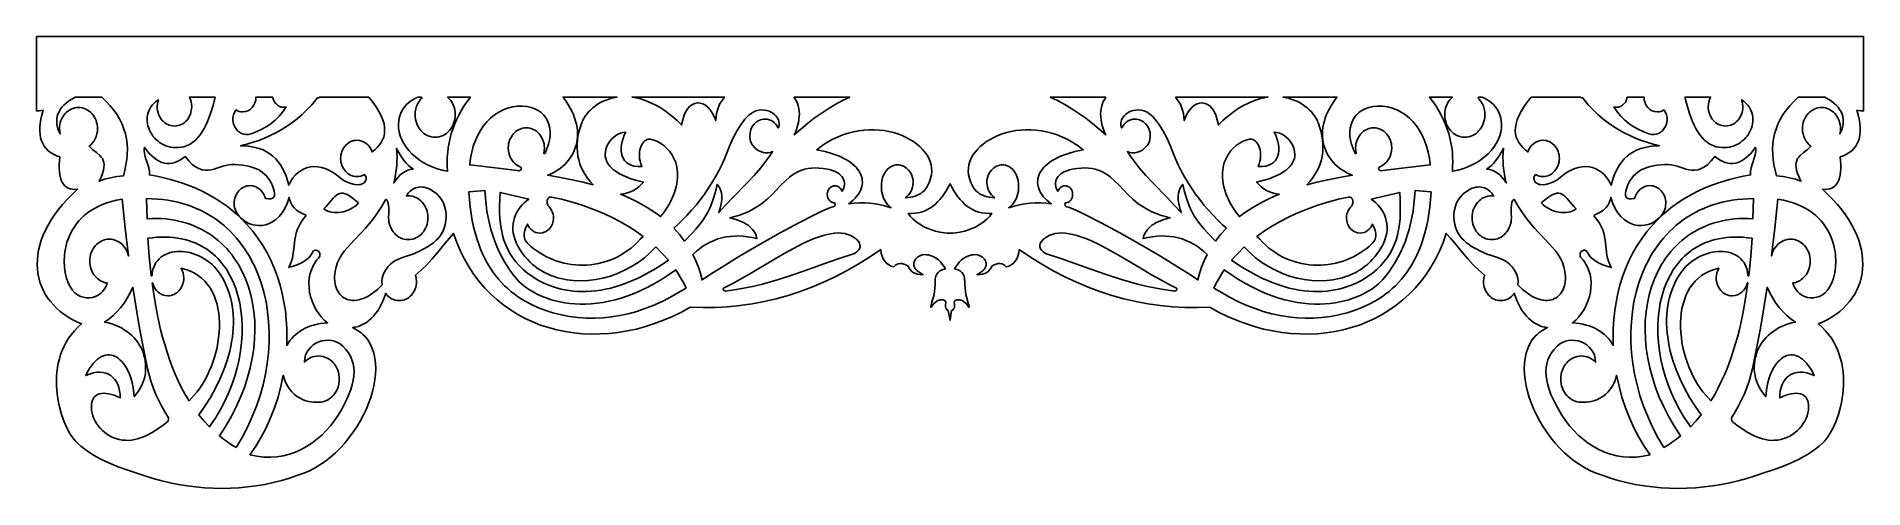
# Model space of a CAD drawing. Header units: millimetres. Extents: x 1485 to 1655, y 1435 to 1477.
import ezdxf

# ---------------------------------------------------------------- set-up
doc = ezdxf.new("R2010")
doc.units = ezdxf.units.MM
doc.header["$MEASUREMENT"] = 0

msp = doc.modelspace()

# ---------------------------------------------------------------- linework, layer by layer
for points in [[(1569.67, 1476.77), (1484.67, 1476.77), (1484.67, 1469.85), (1484.95, 1469.87), (1485.27, 1469.91), (1485.15, 1469.48), (1485.06, 1469.08), (1485, 1468.69), (1484.97, 1468.33), (1484.96, 1467.99), (1484.99, 1467.66), (1485.04, 1467.36), (1485.13, 1467.08), (1485.24, 1466.82), (1485.38, 1466.58), (1485.55, 1466.36), (1485.75, 1466.16), (1485.98, 1465.99), (1486.23, 1465.83), (1486.52, 1465.69), (1486.83, 1465.58), (1486.8, 1465.19), (1486.78, 1464.83), (1486.78, 1464.49), (1486.8, 1464.18), (1486.83, 1463.9), (1486.89, 1463.65), (1486.97, 1463.42), (1487.06, 1463.22), (1487.17, 1463.04), (1487.3, 1462.9), (1487.45, 1462.78), (1487.62, 1462.68), (1487.81, 1462.61), (1488.01, 1462.58), (1488.24, 1462.56), (1488.48, 1462.58), (1487.97, 1462.1), (1487.51, 1461.63), (1487.08, 1461.15), (1486.69, 1460.67), (1486.34, 1460.19), (1486.02, 1459.72), (1485.74, 1459.24), (1485.5, 1458.77), (1485.29, 1458.3), (1485.11, 1457.84), (1484.97, 1457.38), (1484.86, 1456.92), (1484.78, 1456.47), (1484.74, 1456.03), (1484.72, 1455.59), (1484.74, 1455.17), (1484.79, 1454.75), (1484.87, 1454.34), (1484.98, 1453.94), (1485.12, 1453.56), (1485.29, 1453.18), (1485.48, 1452.82), (1485.7, 1452.47), (1485.95, 1452.14), (1486.23, 1451.82), (1486.53, 1451.51), (1486.86, 1451.22), (1487.21, 1450.95), (1487.58, 1450.7), (1487.98, 1450.47), (1488.41, 1450.25), (1488.85, 1450.05), (1488.51, 1449.75), (1488.19, 1449.42), (1487.91, 1449.08), (1487.65, 1448.73), (1487.43, 1448.36), (1487.23, 1447.99), (1487.06, 1447.6), (1486.91, 1447.21), (1486.79, 1446.81), (1486.69, 1446.4), (1486.62, 1445.99), (1486.56, 1445.58), (1486.53, 1445.17), (1486.52, 1444.76), (1486.52, 1444.34), (1486.54, 1443.94), (1486.58, 1443.53), (1486.64, 1443.14), (1486.71, 1442.75), (1486.79, 1442.36), (1486.99, 1441.63), (1487.23, 1440.96), (1487.51, 1440.34), (1487.81, 1439.8), (1487.97, 1439.56), (1488.13, 1439.34), (1488.3, 1439.15), (1488.46, 1438.99), (1488.8, 1438.69), (1489.15, 1438.42), (1489.51, 1438.16), (1489.88, 1437.92), (1490.26, 1437.7), (1490.65, 1437.49), (1491.44, 1437.11), (1492.25, 1436.78), (1493.08, 1436.48), (1493.92, 1436.21), (1494.75, 1435.95), (1495.53, 1435.7), (1496.31, 1435.48), (1497.1, 1435.29), (1497.89, 1435.13), (1498.69, 1435), (1499.49, 1434.9), (1500.29, 1434.82), (1501.09, 1434.78), (1501.9, 1434.76), (1502.7, 1434.78), (1503.5, 1434.82), (1504.31, 1434.9), (1505.11, 1435), (1505.91, 1435.13), (1506.7, 1435.3), (1507.49, 1435.49), (1508.19, 1435.71), (1508.88, 1435.96), (1509.45, 1436.14), (1509.99, 1436.37), (1510.53, 1436.64), (1511.04, 1436.95), (1511.54, 1437.3), (1512.02, 1437.67), (1512.49, 1438.08), (1512.93, 1438.52), (1513.35, 1438.98), (1513.74, 1439.46), (1514.11, 1439.97), (1514.46, 1440.48), (1514.78, 1441.01), (1515.07, 1441.55), (1515.33, 1442.1), (1515.56, 1442.66), (1515.76, 1443.21), (1515.93, 1443.76), (1516.06, 1444.31), (1516.15, 1444.85), (1516.21, 1445.38), (1516.23, 1445.9), (1516.21, 1446.4), (1516.15, 1446.88), (1516.05, 1447.34), (1515.91, 1447.78), (1515.72, 1448.19), (1515.48, 1448.57), (1515.2, 1448.91), (1515.04, 1449.07), (1514.87, 1449.22), (1514.69, 1449.36), (1514.49, 1449.49), (1514.29, 1449.61), (1514.07, 1449.72), (1514.23, 1449.74), (1514.36, 1449.76), (1514.61, 1449.83), (1514.88, 1449.93), (1515.13, 1450.05), (1515.37, 1450.2), (1515.6, 1450.37), (1515.81, 1450.56), (1516.01, 1450.77), (1516.22, 1451.02), (1516.41, 1451.28), (1516.58, 1451.56), (1516.74, 1451.85), (1516.89, 1452.18), (1517.02, 1452.49), (1517.13, 1452.82), (1517.15, 1452.9), (1517.15, 1452.9), (1517.27, 1452.75), (1517.4, 1452.62), (1517.55, 1452.5), (1517.7, 1452.4), (1517.87, 1452.32), (1518.05, 1452.26), (1518.23, 1452.23), (1518.42, 1452.22), (1518.58, 1452.23), (1518.74, 1452.25), (1518.9, 1452.3), (1519.04, 1452.36), (1519.18, 1452.43), (1519.32, 1452.52), (1519.44, 1452.63), (1519.56, 1452.74), (1519.66, 1452.87), (1519.75, 1453.01), (1519.83, 1453.16), (1519.9, 1453.31), (1519.95, 1453.48), (1519.99, 1453.65), (1520.02, 1453.83), (1520.03, 1454.01), (1520, 1454.32), (1519.94, 1454.6), (1520.49, 1455.07), (1520.99, 1455.56), (1521.46, 1456.06), (1521.89, 1456.57), (1522.69, 1457.56), (1523.08, 1458.03), (1523.48, 1458.47), (1523.78, 1457.63), (1524.12, 1456.83), (1524.5, 1456.06), (1524.91, 1455.34), (1525.37, 1454.65), (1525.86, 1454), (1526.38, 1453.39), (1526.94, 1452.82), (1527.52, 1452.29), (1528.14, 1451.8), (1528.78, 1451.35), (1529.44, 1450.94), (1530.13, 1450.57), (1530.84, 1450.24), (1531.57, 1449.95), (1532.32, 1449.71), (1533.09, 1449.5), (1533.87, 1449.34), (1534.67, 1449.22), (1535.48, 1449.14), (1536.29, 1449.11), (1537.12, 1449.12), (1537.95, 1449.17), (1538.79, 1449.26), (1539.64, 1449.4), (1540.48, 1449.58), (1541.32, 1449.81), (1542.17, 1450.08), (1543.01, 1450.4), (1543.85, 1450.76), (1544.68, 1451.16), (1545.5, 1451.62), (1546.66, 1451.58), (1547.82, 1451.59), (1548.97, 1451.65), (1550.11, 1451.76), (1551.25, 1451.92), (1552.38, 1452.14), (1553.5, 1452.4), (1554.61, 1452.71), (1555.71, 1453.06), (1556.81, 1453.47), (1557.9, 1453.93), (1558.98, 1454.44), (1560.05, 1455), (1561.11, 1455.61), (1562.17, 1456.26), (1563.22, 1456.97), (1563.27, 1456.64), (1563.34, 1456.35), (1563.45, 1456.1), (1563.59, 1455.88), (1563.76, 1455.69), (1563.96, 1455.54), (1564.19, 1455.43), (1564.45, 1455.35), (1564.57, 1455.48), (1564.7, 1455.57), (1564.84, 1455.64), (1565, 1455.67), (1565.17, 1455.66), (1565.36, 1455.62), (1565.55, 1455.54), (1565.76, 1455.43), (1565.85, 1455.26), (1565.95, 1455.1), (1566.09, 1454.96), (1566.25, 1454.84), (1566.44, 1454.75), (1566.65, 1454.68), (1566.89, 1454.64), (1567.16, 1454.63), (1566.88, 1454.79), (1566.62, 1454.98), (1566.51, 1455.09), (1566.42, 1455.21), (1566.35, 1455.34), (1566.31, 1455.48), (1566.3, 1455.6), (1566.31, 1455.71), (1566.33, 1455.81), (1566.36, 1455.92), (1566.48, 1456.11), (1566.64, 1456.27), (1566.85, 1456.39), (1567.09, 1456.47), (1567.35, 1456.5), (1567.49, 1456.49), (1567.63, 1456.47), (1567.9, 1456.4), (1568.16, 1456.29), (1568.39, 1456.16), (1568.6, 1456), (1568.78, 1455.82), (1568.95, 1455.62), (1569.1, 1455.41), (1569.24, 1455.18), (1568.95, 1455.09), (1568.73, 1454.98), (1568.56, 1454.85), (1568.43, 1454.68), (1568.35, 1454.48), (1568.3, 1454.25), (1568.28, 1453.98), (1568.27, 1453.68), (1568.26, 1453.35), (1568.23, 1453.06), (1568.18, 1452.8), (1568.12, 1452.56), (1567.99, 1452.12), (1567.87, 1451.69), (1567.87, 1451.63), (1567.88, 1451.6), (1567.9, 1451.6), (1567.92, 1451.61), (1568.04, 1451.79), (1568.17, 1451.94), (1568.29, 1452.06), (1568.41, 1452.15), (1568.53, 1452.22), (1568.65, 1452.27), (1568.76, 1452.3), (1568.86, 1452.31), (1569.04, 1452.29), (1569.18, 1452.22), (1569.26, 1452.13), (1569.28, 1452.07), (1569.27, 1452.02), (1569.25, 1451.88), (1569.25, 1451.75), (1569.26, 1451.63), (1569.29, 1451.53), (1569.33, 1451.45), (1569.38, 1451.38), (1569.44, 1451.33), (1569.51, 1451.3), (1569.67, 1450.39), (1569.82, 1451.3), (1569.89, 1451.33), (1569.95, 1451.38), (1570, 1451.45), (1570.04, 1451.53), (1570.07, 1451.63), (1570.09, 1451.75), (1570.08, 1451.88), (1570.06, 1452.02), (1570.06, 1452.07), (1570.07, 1452.13), (1570.15, 1452.22), (1570.29, 1452.29), (1570.47, 1452.31), (1570.57, 1452.3), (1570.68, 1452.27), (1570.8, 1452.22), (1570.92, 1452.15), (1571.04, 1452.06), (1571.16, 1451.94), (1571.29, 1451.79), (1571.41, 1451.61), (1571.43, 1451.6), (1571.45, 1451.6), (1571.47, 1451.63), (1571.46, 1451.69), (1571.34, 1452.12), (1571.21, 1452.56), (1571.15, 1452.8), (1571.1, 1453.06), (1571.07, 1453.35), (1571.06, 1453.68), (1571.05, 1453.98), (1571.03, 1454.25), (1570.98, 1454.48), (1570.9, 1454.68), (1570.77, 1454.85), (1570.6, 1454.98), (1570.38, 1455.09), (1570.09, 1455.18), (1570.23, 1455.41), (1570.38, 1455.62), (1570.55, 1455.82), (1570.74, 1456), (1570.95, 1456.16), (1571.18, 1456.29), (1571.43, 1456.4), (1571.7, 1456.47), (1571.84, 1456.49), (1571.98, 1456.5), (1572.24, 1456.47), (1572.48, 1456.39), (1572.69, 1456.27), (1572.85, 1456.11), (1572.97, 1455.92), (1573, 1455.81), (1573.02, 1455.71), (1573.03, 1455.6), (1573.02, 1455.48), (1572.98, 1455.34), (1572.91, 1455.21), (1572.82, 1455.09), (1572.71, 1454.98), (1572.45, 1454.79), (1572.17, 1454.63), (1572.44, 1454.64), (1572.68, 1454.68), (1572.9, 1454.75), (1573.08, 1454.84), (1573.24, 1454.96), (1573.38, 1455.1), (1573.49, 1455.26), (1573.57, 1455.43), (1573.78, 1455.54), (1573.97, 1455.62), (1574.16, 1455.66), (1574.33, 1455.67), (1574.49, 1455.64), (1574.63, 1455.57), (1574.76, 1455.48), (1574.88, 1455.35), (1575.14, 1455.43), (1575.37, 1455.54), (1575.57, 1455.69), (1575.74, 1455.88), (1575.88, 1456.1), (1575.99, 1456.35), (1576.06, 1456.65), (1576.11, 1456.97), (1577.16, 1456.26), (1578.22, 1455.61), (1579.28, 1455), (1580.35, 1454.44), (1581.44, 1453.93), (1582.52, 1453.47), (1583.62, 1453.06), (1584.72, 1452.71), (1585.84, 1452.4), (1586.95, 1452.14), (1588.08, 1451.92), (1589.22, 1451.76), (1590.36, 1451.65), (1591.51, 1451.59), (1592.67, 1451.58), (1593.83, 1451.62), (1594.66, 1451.16), (1595.49, 1450.76), (1596.32, 1450.4), (1597.16, 1450.08), (1598.01, 1449.81), (1598.85, 1449.58), (1599.7, 1449.4), (1600.54, 1449.26), (1601.38, 1449.17), (1602.21, 1449.12), (1603.04, 1449.11), (1603.85, 1449.14), (1604.66, 1449.22), (1605.46, 1449.34), (1606.24, 1449.5), (1607.01, 1449.71), (1607.76, 1449.95), (1608.49, 1450.24), (1609.2, 1450.57), (1609.89, 1450.94), (1610.55, 1451.35), (1611.19, 1451.8), (1611.81, 1452.29), (1612.39, 1452.82), (1612.95, 1453.39), (1613.47, 1454), (1613.96, 1454.65), (1614.42, 1455.34), (1614.84, 1456.06), (1615.21, 1456.83), (1615.55, 1457.63), (1615.85, 1458.47), (1616.25, 1458.03), (1616.64, 1457.56), (1617.44, 1456.57), (1617.87, 1456.06), (1618.34, 1455.56), (1618.84, 1455.07), (1619.39, 1454.6), (1619.33, 1454.32), (1619.3, 1454.01), (1619.31, 1453.83), (1619.34, 1453.65), (1619.38, 1453.48), (1619.43, 1453.31), (1619.5, 1453.16), (1619.58, 1453.01), (1619.67, 1452.87), (1619.78, 1452.74), (1619.89, 1452.63), (1620.01, 1452.52), (1620.15, 1452.43), (1620.29, 1452.36), (1620.44, 1452.3), (1620.59, 1452.25), (1620.75, 1452.23), (1620.91, 1452.22), (1621.1, 1452.23), (1621.29, 1452.26), (1621.46, 1452.32), (1621.63, 1452.4), (1621.78, 1452.5), (1621.93, 1452.62), (1622.06, 1452.75), (1622.18, 1452.9), (1622.18, 1452.9), (1622.2, 1452.82), (1622.31, 1452.49), (1622.44, 1452.18), (1622.59, 1451.85), (1622.75, 1451.56), (1622.92, 1451.28), (1623.11, 1451.02), (1623.32, 1450.77), (1623.52, 1450.56), (1623.73, 1450.37), (1623.96, 1450.2), (1624.2, 1450.05), (1624.45, 1449.93), (1624.72, 1449.83), (1624.97, 1449.76), (1625.1, 1449.74), (1625.27, 1449.72), (1625.04, 1449.61), (1624.84, 1449.49), (1624.64, 1449.36), (1624.46, 1449.22), (1624.29, 1449.07), (1624.13, 1448.91), (1623.85, 1448.57), (1623.61, 1448.19), (1623.42, 1447.78), (1623.28, 1447.34), (1623.18, 1446.88), (1623.12, 1446.4), (1623.1, 1445.9), (1623.12, 1445.38), (1623.18, 1444.85), (1623.27, 1444.31), (1623.41, 1443.76), (1623.57, 1443.21), (1623.77, 1442.66), (1624, 1442.1), (1624.26, 1441.55), (1624.55, 1441.01), (1624.87, 1440.48), (1625.22, 1439.97), (1625.59, 1439.46), (1625.98, 1438.98), (1626.4, 1438.52), (1626.85, 1438.08), (1627.31, 1437.67), (1627.79, 1437.3), (1628.29, 1436.95), (1628.81, 1436.64), (1629.34, 1436.37), (1629.89, 1436.14), (1630.45, 1435.96), (1631.14, 1435.71), (1631.84, 1435.49), (1632.63, 1435.3), (1633.43, 1435.13), (1634.22, 1435), (1635.02, 1434.9), (1635.83, 1434.82), (1636.63, 1434.78), (1637.43, 1434.76), (1638.24, 1434.78), (1639.04, 1434.82), (1639.84, 1434.9), (1640.64, 1435), (1641.44, 1435.13), (1642.23, 1435.29), (1643.02, 1435.48), (1643.8, 1435.7), (1644.58, 1435.95), (1645.41, 1436.21), (1646.25, 1436.48), (1647.08, 1436.78), (1647.89, 1437.11), (1648.68, 1437.49), (1649.07, 1437.7), (1649.45, 1437.92), (1649.82, 1438.16), (1650.18, 1438.42), (1650.53, 1438.69), (1650.87, 1438.99), (1651.03, 1439.15), (1651.2, 1439.34), (1651.36, 1439.56), (1651.52, 1439.8), (1651.82, 1440.34), (1652.1, 1440.96), (1652.34, 1441.63), (1652.54, 1442.36), (1652.62, 1442.75), (1652.69, 1443.14), (1652.75, 1443.53), (1652.79, 1443.94), (1652.81, 1444.34), (1652.81, 1444.76), (1652.8, 1445.17), (1652.77, 1445.58), (1652.71, 1445.99), (1652.64, 1446.4), (1652.54, 1446.81), (1652.42, 1447.21), (1652.27, 1447.6), (1652.1, 1447.99), (1651.9, 1448.36), (1651.68, 1448.73), (1651.42, 1449.08), (1651.14, 1449.42), (1650.83, 1449.75), (1650.48, 1450.05), (1650.92, 1450.25), (1651.35, 1450.47), (1651.75, 1450.7), (1652.12, 1450.95), (1652.48, 1451.22), (1652.8, 1451.51), (1653.1, 1451.82), (1653.38, 1452.14), (1653.63, 1452.47), (1653.85, 1452.82), (1654.05, 1453.18), (1654.21, 1453.56), (1654.35, 1453.94), (1654.46, 1454.34), (1654.54, 1454.75), (1654.59, 1455.17), (1654.61, 1455.59), (1654.59, 1456.03), (1654.55, 1456.47), (1654.47, 1456.92), (1654.36, 1457.38), (1654.22, 1457.84), (1654.05, 1458.3), (1653.84, 1458.77), (1653.59, 1459.24), (1653.31, 1459.72), (1652.99, 1460.19), (1652.64, 1460.67), (1652.25, 1461.15), (1651.82, 1461.63), (1651.36, 1462.1), (1650.85, 1462.58), (1651.1, 1462.56), (1651.32, 1462.58), (1651.53, 1462.61), (1651.71, 1462.68), (1651.88, 1462.78), (1652.03, 1462.9), (1652.16, 1463.04), (1652.27, 1463.22), (1652.37, 1463.42), (1652.44, 1463.65), (1652.5, 1463.9), (1652.53, 1464.18), (1652.55, 1464.49), (1652.55, 1464.83), (1652.53, 1465.19), (1652.5, 1465.58), (1652.81, 1465.69), (1653.1, 1465.83), (1653.35, 1465.99), (1653.58, 1466.16), (1653.78, 1466.36), (1653.95, 1466.58), (1654.09, 1466.82), (1654.2, 1467.08), (1654.29, 1467.36), (1654.34, 1467.66), (1654.37, 1467.99), (1654.37, 1468.33), (1654.33, 1468.69), (1654.27, 1469.08), (1654.18, 1469.48), (1654.06, 1469.91), (1654.38, 1469.87), (1654.67, 1469.85), (1654.67, 1476.77)], [(1520.49, 1471.14), (1520.16, 1471.14), (1519.88, 1471.01), (1519.67, 1470.9), (1519.47, 1470.76), (1519.27, 1470.61), (1519.09, 1470.45), (1518.93, 1470.26), (1518.79, 1470.06), (1518.66, 1469.86), (1518.56, 1469.64), (1518.48, 1469.41), (1518.41, 1469.17), (1518.37, 1468.89), (1518.35, 1468.64), (1518.36, 1468.27), (1518.41, 1467.89), (1518.51, 1467.53), (1518.65, 1467.17), (1518.83, 1466.83), (1519.05, 1466.49), (1519.3, 1466.17), (1519.59, 1465.86), (1519.92, 1465.58), (1520.27, 1465.31), (1520.65, 1465.06), (1521.06, 1464.84), (1521.49, 1464.65), (1521.95, 1464.48), (1522.42, 1464.35), (1522.92, 1464.24), (1522.89, 1464.69), (1522.88, 1465.13), (1522.89, 1465.57), (1522.93, 1466.01), (1522.98, 1466.45), (1523.05, 1466.88), (1523.14, 1467.31), (1523.26, 1467.75), (1523.39, 1468.17), (1523.56, 1468.6), (1523.74, 1469.03), (1523.95, 1469.45), (1524.18, 1469.87), (1524.44, 1470.3), (1524.73, 1470.72), (1525.04, 1471.14), (1522.91, 1471.14), (1523.07, 1470.98), (1523.21, 1470.81), (1523.33, 1470.63), (1523.43, 1470.42), (1523.52, 1470.21), (1523.58, 1469.98), (1523.62, 1469.74), (1523.63, 1469.49), (1523.62, 1469.28), (1523.59, 1469.07), (1523.54, 1468.87), (1523.48, 1468.68), (1523.4, 1468.5), (1523.31, 1468.33), (1523.2, 1468.17), (1523.08, 1468.02), (1522.95, 1467.88), (1522.8, 1467.76), (1522.65, 1467.66), (1522.49, 1467.57), (1522.32, 1467.5), (1522.14, 1467.45), (1521.95, 1467.42), (1521.76, 1467.41), (1521.57, 1467.42), (1521.38, 1467.45), (1521.2, 1467.5), (1521.03, 1467.57), (1520.87, 1467.66), (1520.72, 1467.77), (1520.57, 1467.89), (1520.44, 1468.02), (1520.32, 1468.17), (1520.21, 1468.33), (1520.12, 1468.5), (1520.04, 1468.68), (1519.98, 1468.87), (1519.93, 1469.07), (1519.9, 1469.28), (1519.89, 1469.49), (1519.9, 1469.65), (1519.91, 1469.78), (1519.96, 1470.04), (1520.03, 1470.29), (1520.14, 1470.53), (1520.26, 1470.74), (1520.41, 1470.94), (1520.54, 1471.07)], [(1555.17, 1471.11), (1555.27, 1470.95), (1555.37, 1470.78), (1555.47, 1470.56), (1555.55, 1470.32), (1555.6, 1470.08), (1555.63, 1469.83), (1555.65, 1469.57), (1555.64, 1469.31), (1555.61, 1469.05), (1555.56, 1468.79), (1555.49, 1468.51), (1555.41, 1468.23), (1555.31, 1467.94), (1555.25, 1467.8), (1555.17, 1467.62), (1555.79, 1468.16), (1556.41, 1468.68), (1557.04, 1469.17), (1557.68, 1469.63), (1558.33, 1470.06), (1558.99, 1470.46), (1559.66, 1470.82), (1560.33, 1471.14), (1555.18, 1471.14)], [(1584.16, 1471.11), (1584.06, 1470.95), (1583.96, 1470.78), (1583.86, 1470.56), (1583.79, 1470.32), (1583.73, 1470.08), (1583.7, 1469.83), (1583.68, 1469.57), (1583.69, 1469.31), (1583.72, 1469.05), (1583.77, 1468.79), (1583.84, 1468.51), (1583.92, 1468.23), (1584.02, 1467.94), (1584.08, 1467.8), (1584.16, 1467.62), (1583.54, 1468.16), (1582.92, 1468.68), (1582.29, 1469.17), (1581.65, 1469.63), (1581, 1470.06), (1580.34, 1470.46), (1579.68, 1470.82), (1579, 1471.14), (1584.15, 1471.14)], [(1618.84, 1471.14), (1619.17, 1471.14), (1619.45, 1471.01), (1619.66, 1470.9), (1619.87, 1470.76), (1620.06, 1470.61), (1620.24, 1470.45), (1620.4, 1470.26), (1620.55, 1470.06), (1620.67, 1469.86), (1620.77, 1469.64), (1620.85, 1469.41), (1620.92, 1469.17), (1620.96, 1468.89), (1620.98, 1468.64), (1620.98, 1468.27), (1620.92, 1467.89), (1620.82, 1467.53), (1620.68, 1467.17), (1620.5, 1466.83), (1620.28, 1466.49), (1620.03, 1466.17), (1619.74, 1465.86), (1619.41, 1465.58), (1619.06, 1465.31), (1618.68, 1465.06), (1618.27, 1464.84), (1617.84, 1464.65), (1617.38, 1464.48), (1616.91, 1464.35), (1616.41, 1464.24), (1616.44, 1464.69), (1616.45, 1465.13), (1616.44, 1465.57), (1616.41, 1466.01), (1616.35, 1466.45), (1616.28, 1466.88), (1616.19, 1467.31), (1616.07, 1467.75), (1615.94, 1468.17), (1615.78, 1468.6), (1615.59, 1469.03), (1615.38, 1469.45), (1615.15, 1469.87), (1614.89, 1470.3), (1614.6, 1470.72), (1614.29, 1471.14), (1616.42, 1471.14), (1616.27, 1470.98), (1616.12, 1470.81), (1616, 1470.63), (1615.9, 1470.42), (1615.81, 1470.21), (1615.75, 1469.98), (1615.72, 1469.74), (1615.7, 1469.49), (1615.71, 1469.28), (1615.74, 1469.07), (1615.79, 1468.87), (1615.85, 1468.68), (1615.93, 1468.5), (1616.02, 1468.33), (1616.13, 1468.17), (1616.25, 1468.02), (1616.38, 1467.88), (1616.53, 1467.76), (1616.68, 1467.66), (1616.84, 1467.57), (1617.02, 1467.5), (1617.19, 1467.45), (1617.38, 1467.42), (1617.57, 1467.41), (1617.76, 1467.42), (1617.95, 1467.45), (1618.13, 1467.5), (1618.3, 1467.57), (1618.46, 1467.66), (1618.62, 1467.77), (1618.76, 1467.89), (1618.89, 1468.02), (1619.01, 1468.17), (1619.12, 1468.33), (1619.21, 1468.5), (1619.29, 1468.68), (1619.35, 1468.87), (1619.4, 1469.07), (1619.43, 1469.28), (1619.44, 1469.49), (1619.43, 1469.65), (1619.42, 1469.78), (1619.37, 1470.04), (1619.3, 1470.29), (1619.19, 1470.53), (1619.07, 1470.74), (1618.92, 1470.94), (1618.79, 1471.07)], [(1542.28, 1457.21), (1542.07, 1456.99), (1541.66, 1456.59), (1541.23, 1456.21), (1540.64, 1455.77), (1540.03, 1455.38), (1539.39, 1455.04), (1538.74, 1454.75), (1538.06, 1454.51), (1537.37, 1454.31), (1536.68, 1454.17), (1535.99, 1454.09), (1535.3, 1454.06), (1534.61, 1454.08), (1534.03, 1454.15), (1533.46, 1454.27), (1533.14, 1454.35), (1532.82, 1454.45), (1532.51, 1454.57), (1532.21, 1454.7), (1531.92, 1454.85), (1531.63, 1455.01), (1531.35, 1455.19), (1531.08, 1455.38), (1530.82, 1455.59), (1530.57, 1455.82), (1530.34, 1456.07), (1530.11, 1456.32), (1529.9, 1456.6), (1529.7, 1456.89), (1529.52, 1457.19), (1529.43, 1457.36), (1529.34, 1457.53), (1529.2, 1457.86), (1529.1, 1458.17), (1529.03, 1458.49), (1528.99, 1458.79), (1528.99, 1459.09), (1529.01, 1459.38), (1529.07, 1459.66), (1529.14, 1459.93), (1529.25, 1460.2), (1529.37, 1460.45), (1529.51, 1460.68), (1529.67, 1460.91), (1529.85, 1461.12), (1530.04, 1461.31), (1530.25, 1461.49), (1530.46, 1461.66), (1527.81, 1462.28), (1527.77, 1461.63), (1527.76, 1461.01), (1527.76, 1460.42), (1527.79, 1459.85), (1527.85, 1459.32), (1527.92, 1458.8), (1528.03, 1458.32), (1528.16, 1457.85), (1528.32, 1457.41), (1528.51, 1456.98), (1528.74, 1456.58), (1528.99, 1456.19), (1529.28, 1455.82), (1529.6, 1455.46), (1529.96, 1455.12), (1530.35, 1454.78), (1530.81, 1454.45), (1531.31, 1454.13), (1531.87, 1453.84), (1532.48, 1453.59), (1533.14, 1453.37), (1533.49, 1453.29), (1533.85, 1453.21), (1534.22, 1453.15), (1534.61, 1453.1), (1535, 1453.07), (1535.41, 1453.06), (1535.83, 1453.06), (1536.26, 1453.09), (1536.7, 1453.13), (1537.16, 1453.2), (1537.62, 1453.28), (1538.1, 1453.39), (1538.59, 1453.53), (1539.09, 1453.69), (1539.6, 1453.87), (1540.12, 1454.08), (1540.65, 1454.32), (1541.19, 1454.59), (1541.74, 1454.89), (1542.3, 1455.22), (1542.88, 1455.58), (1543.46, 1455.97), (1542.89, 1456.61)], [(1594.23, 1453.39), (1594.44, 1453.83), (1594.68, 1454.26), (1594.93, 1454.68), (1595.19, 1455.08), (1595.86, 1454.61), (1596.51, 1454.19), (1597.16, 1453.81), (1597.8, 1453.47), (1598.42, 1453.16), (1599.04, 1452.89), (1599.65, 1452.66), (1600.25, 1452.46), (1600.83, 1452.29), (1601.41, 1452.16), (1601.97, 1452.05), (1602.52, 1451.98), (1603.05, 1451.92), (1603.57, 1451.9), (1604.08, 1451.9), (1604.57, 1451.92), (1605.04, 1451.96), (1605.5, 1452.02), (1605.94, 1452.1), (1606.36, 1452.2), (1606.77, 1452.31), (1607.16, 1452.44), (1607.53, 1452.58), (1607.88, 1452.73), (1608.21, 1452.89), (1608.52, 1453.06), (1608.81, 1453.23), (1609.07, 1453.41), (1609.32, 1453.6), (1609.54, 1453.78), (1609.74, 1453.97), (1609.91, 1454.16), (1610.24, 1454.55), (1610.55, 1454.96), (1610.84, 1455.39), (1611.12, 1455.83), (1611.38, 1456.28), (1611.61, 1456.76), (1611.83, 1457.25), (1612.04, 1457.75), (1612.22, 1458.28), (1612.38, 1458.82), (1612.52, 1459.38), (1612.65, 1459.96), (1612.75, 1460.55), (1612.83, 1461.17), (1612.9, 1461.8), (1612.94, 1462.45), (1614.43, 1462.33), (1614.38, 1461.62), (1614.31, 1460.94), (1614.23, 1460.3), (1614.12, 1459.68), (1613.99, 1459.09), (1613.85, 1458.52), (1613.7, 1457.99), (1613.53, 1457.47), (1613.34, 1456.99), (1613.14, 1456.52), (1612.93, 1456.08), (1612.7, 1455.67), (1612.46, 1455.27), (1612.21, 1454.9), (1611.95, 1454.55), (1611.68, 1454.22), (1611.41, 1453.91), (1611.12, 1453.61), (1610.82, 1453.34), (1610.52, 1453.08), (1610.21, 1452.84), (1609.9, 1452.61), (1609.58, 1452.4), (1609.26, 1452.21), (1608.6, 1451.86), (1607.94, 1451.56), (1607.27, 1451.31), (1606.61, 1451.1), (1605.84, 1450.89), (1605.06, 1450.74), (1604.28, 1450.64), (1603.5, 1450.58), (1602.72, 1450.58), (1601.94, 1450.61), (1601.16, 1450.7), (1600.38, 1450.83), (1599.6, 1451), (1598.82, 1451.22), (1598.05, 1451.48), (1597.28, 1451.78), (1596.51, 1452.12), (1595.74, 1452.5), (1594.98, 1452.93)], [(1509.68, 1460.21), (1509.38, 1460.31), (1509.11, 1460.46), (1508.86, 1460.64), (1508.64, 1460.84), (1508.46, 1461.07), (1508.32, 1461.31), (1508.23, 1461.56), (1508.18, 1461.81), (1507.99, 1461.26), (1507.76, 1460.79), (1507.51, 1460.38), (1507.23, 1460.05), (1506.94, 1459.77), (1506.63, 1459.55), (1506.32, 1459.39), (1505.99, 1459.27), (1505.66, 1459.21), (1505.34, 1459.2), (1505.02, 1459.23), (1504.71, 1459.3), (1504.42, 1459.4), (1504.14, 1459.54), (1503.89, 1459.72), (1503.66, 1459.92), (1503.65, 1459.91), (1504.24, 1459.31), (1504.78, 1458.68), (1505.27, 1458.03), (1505.72, 1457.35), (1506.12, 1456.65), (1506.49, 1455.93), (1506.81, 1455.19), (1507.09, 1454.43), (1507.33, 1453.66), (1507.53, 1452.88), (1507.69, 1452.09), (1507.82, 1451.29), (1507.9, 1450.48), (1507.95, 1449.67), (1507.97, 1448.86), (1507.95, 1448.05), (1508.09, 1448.28), (1508.24, 1448.5), (1508.41, 1448.7), (1508.58, 1448.9), (1508.78, 1449.08), (1508.98, 1449.24), (1509.2, 1449.39), (1509.43, 1449.53), (1509.67, 1449.66), (1509.93, 1449.77), (1510.2, 1449.87), (1510.48, 1449.95), (1510.78, 1450.02), (1511.09, 1450.08), (1511.75, 1450.16), (1511.44, 1450.42), (1511.15, 1450.72), (1510.89, 1451.05), (1510.67, 1451.41), (1510.47, 1451.79), (1510.3, 1452.18), (1510.17, 1452.59), (1510.08, 1453.01), (1510.02, 1453.43), (1510.01, 1453.86), (1510.04, 1454.27), (1510.11, 1454.68), (1510.24, 1455.08), (1510.41, 1455.46), (1510.63, 1455.82), (1510.76, 1456), (1510.91, 1456.16), (1510.98, 1456.25), (1511.02, 1456.34), (1511.04, 1456.43), (1511.04, 1456.52), (1511.03, 1456.6), (1510.99, 1456.68), (1510.89, 1456.81), (1510.82, 1456.85), (1510.75, 1456.89), (1510.67, 1456.9), (1510.6, 1456.9), (1510.52, 1456.88), (1510.45, 1456.84), (1510.39, 1456.77), (1510.33, 1456.68), (1510.19, 1456.45), (1510.02, 1456.23), (1509.8, 1456.03), (1509.55, 1455.85), (1509.25, 1455.69), (1508.92, 1455.54), (1508.54, 1455.41), (1508.13, 1455.3), (1508.27, 1455.59), (1508.39, 1455.88), (1508.47, 1456.17), (1508.53, 1456.45), (1508.61, 1457.02), (1508.67, 1457.59), (1508.7, 1457.88), (1508.76, 1458.18), (1508.83, 1458.48), (1508.93, 1458.79), (1509.07, 1459.1), (1509.24, 1459.42), (1509.46, 1459.76), (1509.74, 1460.1)], [(1629.66, 1460.21), (1629.95, 1460.31), (1630.22, 1460.46), (1630.47, 1460.64), (1630.69, 1460.84), (1630.87, 1461.07), (1631.01, 1461.31), (1631.11, 1461.56), (1631.15, 1461.81), (1631.34, 1461.26), (1631.57, 1460.79), (1631.82, 1460.38), (1632.1, 1460.05), (1632.39, 1459.77), (1632.7, 1459.55), (1633.02, 1459.39), (1633.34, 1459.27), (1633.67, 1459.21), (1633.99, 1459.2), (1634.31, 1459.23), (1634.62, 1459.3), (1634.91, 1459.4), (1635.19, 1459.54), (1635.44, 1459.72), (1635.67, 1459.92), (1635.68, 1459.91), (1635.09, 1459.31), (1634.55, 1458.68), (1634.06, 1458.03), (1633.61, 1457.35), (1633.21, 1456.65), (1632.84, 1455.93), (1632.52, 1455.19), (1632.24, 1454.43), (1632, 1453.66), (1631.8, 1452.88), (1631.64, 1452.09), (1631.52, 1451.29), (1631.43, 1450.48), (1631.38, 1449.67), (1631.36, 1448.86), (1631.38, 1448.05), (1631.24, 1448.28), (1631.09, 1448.5), (1630.93, 1448.7), (1630.75, 1448.9), (1630.56, 1449.08), (1630.35, 1449.24), (1630.13, 1449.39), (1629.9, 1449.53), (1629.66, 1449.66), (1629.4, 1449.77), (1629.13, 1449.87), (1628.85, 1449.95), (1628.55, 1450.02), (1628.24, 1450.08), (1627.58, 1450.16), (1627.89, 1450.42), (1628.18, 1450.72), (1628.44, 1451.05), (1628.67, 1451.41), (1628.87, 1451.79), (1629.03, 1452.18), (1629.16, 1452.59), (1629.26, 1453.01), (1629.31, 1453.43), (1629.32, 1453.86), (1629.29, 1454.27), (1629.22, 1454.68), (1629.09, 1455.08), (1628.92, 1455.46), (1628.7, 1455.82), (1628.57, 1456), (1628.42, 1456.16), (1628.35, 1456.25), (1628.31, 1456.34), (1628.29, 1456.43), (1628.29, 1456.52), (1628.31, 1456.6), (1628.34, 1456.68), (1628.44, 1456.81), (1628.51, 1456.85), (1628.58, 1456.89), (1628.66, 1456.9), (1628.73, 1456.9), (1628.81, 1456.88), (1628.88, 1456.84), (1628.94, 1456.77), (1629, 1456.68), (1629.14, 1456.45), (1629.31, 1456.23), (1629.53, 1456.03), (1629.79, 1455.85), (1630.08, 1455.69), (1630.42, 1455.54), (1630.79, 1455.41), (1631.2, 1455.3), (1631.06, 1455.59), (1630.95, 1455.88), (1630.86, 1456.17), (1630.8, 1456.45), (1630.73, 1457.02), (1630.67, 1457.59), (1630.63, 1457.88), (1630.57, 1458.18), (1630.5, 1458.48), (1630.4, 1458.79), (1630.26, 1459.1), (1630.09, 1459.42), (1629.87, 1459.76), (1629.59, 1460.1)]]:
    msp.add_lwpolyline(points, close=True)
for points in [[(1490.73, 1471.14), (1488.26, 1471.14), (1487.95, 1470.96), (1487.67, 1470.78), (1487.43, 1470.59), (1487.21, 1470.39), (1487.03, 1470.19), (1486.88, 1469.99), (1486.76, 1469.77), (1486.66, 1469.56), (1486.59, 1469.34), (1486.56, 1469.11), (1486.54, 1468.89), (1486.56, 1468.66), (1486.6, 1468.43), (1486.66, 1468.19), (1486.75, 1467.96), (1486.85, 1467.72), (1486.82, 1467.96), (1486.8, 1468.2), (1486.81, 1468.4), (1486.84, 1468.6), (1486.88, 1468.79), (1486.94, 1468.97), (1487.02, 1469.14), (1487.1, 1469.31), (1487.21, 1469.46), (1487.32, 1469.6), (1487.45, 1469.73), (1487.58, 1469.84), (1487.73, 1469.94), (1487.88, 1470.02), (1488.05, 1470.09), (1488.22, 1470.14), (1488.39, 1470.17), (1488.57, 1470.18), (1488.75, 1470.17), (1488.93, 1470.14), (1489.1, 1470.09), (1489.26, 1470.02), (1489.42, 1469.94), (1489.56, 1469.84), (1489.7, 1469.73), (1489.82, 1469.6), (1489.94, 1469.46), (1490.04, 1469.31), (1490.13, 1469.14), (1490.2, 1468.97), (1490.26, 1468.79), (1490.31, 1468.6), (1490.33, 1468.4), (1490.34, 1468.2), (1490.33, 1467.95), (1490.29, 1467.71), (1490.22, 1467.48), (1490.13, 1467.26), (1490.02, 1467.06), (1489.88, 1466.88), (1489.73, 1466.71), (1489.56, 1466.57), (1489.91, 1466.25), (1490.25, 1465.98), (1490.55, 1465.71), (1490.68, 1465.57), (1490.79, 1465.42), (1490.87, 1465.25), (1490.93, 1465.07), (1490.96, 1464.86), (1490.94, 1464.62), (1490.9, 1464.35), (1490.8, 1464.04), (1490.67, 1463.7), (1490.48, 1463.31), (1491, 1463.5), (1491.55, 1463.65), (1492.14, 1463.76), (1492.76, 1463.83), (1492.89, 1464.34), (1492.99, 1464.84), (1493.07, 1465.34), (1493.11, 1465.83), (1493.12, 1466.32), (1493.09, 1466.79), (1493.03, 1467.26), (1492.93, 1467.72), (1492.8, 1468.17), (1492.62, 1468.62), (1492.41, 1469.06), (1492.16, 1469.49), (1491.87, 1469.91), (1491.53, 1470.33), (1491.15, 1470.74), (1490.73, 1471.14)], [(1501.3, 1471.14), (1498.89, 1471.14), (1498.98, 1470.93), (1499.05, 1470.71), (1499.09, 1470.48), (1499.11, 1470.24), (1499.1, 1470.06), (1499.07, 1469.88), (1499.03, 1469.71), (1498.98, 1469.55), (1498.91, 1469.39), (1498.83, 1469.24), (1498.74, 1469.1), (1498.64, 1468.98), (1498.52, 1468.86), (1498.4, 1468.76), (1498.27, 1468.67), (1498.12, 1468.59), (1497.98, 1468.53), (1497.82, 1468.49), (1497.66, 1468.46), (1497.5, 1468.45), (1497.33, 1468.46), (1497.18, 1468.49), (1497.02, 1468.53), (1496.87, 1468.59), (1496.73, 1468.67), (1496.6, 1468.76), (1496.48, 1468.86), (1496.36, 1468.98), (1496.26, 1469.1), (1496.17, 1469.24), (1496.09, 1469.39), (1496.02, 1469.55), (1495.97, 1469.71), (1495.93, 1469.88), (1495.9, 1470.06), (1495.89, 1470.24), (1495.92, 1470.58), (1496, 1470.89), (1495.79, 1470.75), (1495.61, 1470.59), (1495.45, 1470.42), (1495.31, 1470.24), (1495.2, 1470.06), (1495.11, 1469.87), (1495.04, 1469.67), (1494.99, 1469.48), (1494.96, 1469.27), (1494.95, 1469.07), (1494.96, 1468.87), (1494.99, 1468.66), (1495.03, 1468.46), (1495.1, 1468.26), (1495.17, 1468.07), (1495.27, 1467.88), (1495.38, 1467.7), (1495.5, 1467.52), (1495.64, 1467.36), (1495.78, 1467.2), (1495.95, 1467.06), (1496.12, 1466.92), (1496.31, 1466.8), (1496.5, 1466.7), (1496.71, 1466.61), (1496.92, 1466.54), (1497.14, 1466.49), (1497.37, 1466.45), (1497.61, 1466.44), (1497.85, 1466.45), (1498.1, 1466.48), (1498.36, 1466.53), (1498.67, 1466.64), (1498.95, 1466.77), (1499.21, 1466.95), (1499.46, 1467.15), (1499.68, 1467.38), (1499.89, 1467.64), (1500.08, 1467.92), (1500.26, 1468.22), (1500.42, 1468.54), (1500.57, 1468.88), (1500.85, 1469.6), (1501.09, 1470.36), (1501.3, 1471.14)], [(1506.64, 1471.14), (1505.08, 1471.14), (1505.06, 1470.86), (1504.99, 1470.6), (1504.87, 1470.37), (1504.72, 1470.17), (1504.54, 1470), (1504.33, 1469.87), (1504.1, 1469.79), (1503.85, 1469.76), (1503.68, 1469.78), (1503.53, 1469.81), (1503.38, 1469.87), (1503.23, 1469.95), (1503.21, 1469.92), (1503.08, 1469.7), (1502.99, 1469.48), (1502.94, 1469.24), (1502.94, 1469.01), (1502.96, 1468.78), (1503.02, 1468.57), (1503.11, 1468.37), (1503.23, 1468.18), (1503.37, 1468.01), (1503.54, 1467.87), (1503.73, 1467.76), (1503.95, 1467.69), (1504.16, 1467.65), (1504.39, 1467.67), (1504.51, 1467.69), (1504.63, 1467.72), (1505.11, 1467.9), (1505.58, 1468.12), (1506.03, 1468.37), (1506.46, 1468.67), (1506.86, 1469), (1507.23, 1469.36), (1507.58, 1469.77), (1507.88, 1470.22), (1507.68, 1470.2), (1507.47, 1470.21), (1507.27, 1470.28), (1507.09, 1470.39), (1506.93, 1470.53), (1506.8, 1470.71), (1506.7, 1470.91), (1506.64, 1471.14)], [(1511.01, 1471.14), (1515.58, 1471.14), (1515.96, 1470.67), (1516.27, 1470.22), (1516.53, 1469.8), (1516.74, 1469.4), (1516.89, 1469.03), (1517, 1468.67), (1517.05, 1468.33), (1517.06, 1468.02), (1517.04, 1467.72), (1516.97, 1467.43), (1516.86, 1467.16), (1516.73, 1466.91), (1516.56, 1466.68), (1516.36, 1466.45), (1516.14, 1466.24), (1515.89, 1466.04), (1515.8, 1466.27), (1515.67, 1466.48), (1515.52, 1466.66), (1515.35, 1466.82), (1515.15, 1466.95), (1514.94, 1467.05), (1514.71, 1467.11), (1514.48, 1467.13), (1514.32, 1467.12), (1514.17, 1467.1), (1514.03, 1467.05), (1513.89, 1467), (1513.75, 1466.93), (1513.63, 1466.84), (1513.41, 1466.64), (1513.22, 1466.39), (1513.08, 1466.1), (1513.03, 1465.94), (1512.99, 1465.78), (1512.97, 1465.61), (1512.96, 1465.44), (1512.97, 1465.27), (1512.99, 1465.1), (1513.03, 1464.94), (1513.08, 1464.78), (1513.22, 1464.5), (1513.41, 1464.25), (1513.63, 1464.04), (1513.75, 1463.96), (1513.89, 1463.88), (1514.03, 1463.83), (1514.17, 1463.79), (1514.32, 1463.76), (1514.48, 1463.75), (1514.66, 1463.76), (1514.84, 1463.8), (1515.01, 1463.86), (1515.17, 1463.94), (1515.25, 1463.86), (1515.3, 1463.76), (1515.33, 1463.67), (1515.34, 1463.57), (1515.33, 1463.47), (1515.29, 1463.37), (1515.24, 1463.28), (1515.17, 1463.2), (1515.08, 1463.13), (1514.97, 1463.07), (1514.85, 1463.03), (1514.73, 1463.01), (1514.44, 1462.99), (1514.14, 1463.04), (1513.82, 1463.13), (1513.5, 1463.26), (1513.2, 1463.43), (1512.93, 1463.64), (1512.57, 1463.92), (1512.22, 1464.16), (1511.87, 1464.35), (1511.52, 1464.5), (1511.17, 1464.6), (1510.83, 1464.66), (1510.5, 1464.68), (1510.18, 1464.65), (1509.87, 1464.59), (1509.57, 1464.48), (1509.29, 1464.32), (1509.02, 1464.13), (1508.77, 1463.9), (1508.53, 1463.62), (1508.32, 1463.31), (1508.13, 1462.95), (1508.01, 1463.38), (1507.88, 1463.78), (1507.73, 1464.15), (1507.56, 1464.51), (1507.37, 1464.83), (1507.15, 1465.13), (1506.92, 1465.4), (1506.66, 1465.65), (1506.38, 1465.87), (1506.07, 1466.06), (1505.74, 1466.23), (1505.38, 1466.36), (1504.99, 1466.47), (1504.58, 1466.55), (1504.13, 1466.6), (1503.66, 1466.62), (1503.99, 1466.7), (1504.24, 1466.77), (1504.81, 1466.94), (1505.35, 1467.12), (1505.87, 1467.32), (1506.4, 1467.56), (1506.92, 1467.81), (1507.43, 1468.1), (1507.93, 1468.41), (1508.43, 1468.75), (1508.91, 1469.12), (1509.37, 1469.52), (1509.81, 1469.95), (1510.27, 1470.43), (1510.66, 1470.89), (1510.79, 1471.06), (1510.85, 1471.06), (1510.91, 1471.07), (1511.01, 1471.14)], [(1538.68, 1471.14), (1533.65, 1471.14), (1533.73, 1471.03), (1533.96, 1470.72), (1534.16, 1470.4), (1534.33, 1470.11), (1534.48, 1469.82), (1534.62, 1469.51), (1534.74, 1469.2), (1534.83, 1468.91), (1534.9, 1468.61), (1534.96, 1468.31), (1534.99, 1468.01), (1535, 1467.73), (1535, 1467.44), (1534.97, 1467.19), (1534.93, 1466.93), (1534.87, 1466.67), (1534.8, 1466.42), (1534.7, 1466.17), (1534.59, 1465.93), (1534.47, 1465.7), (1534.33, 1465.48), (1534.18, 1465.28), (1534.01, 1465.08), (1533.83, 1464.89), (1533.63, 1464.71), (1533.43, 1464.54), (1533.21, 1464.39), (1532.98, 1464.24), (1532.73, 1464.1), (1532.48, 1463.98), (1532.23, 1463.87), (1533.42, 1463.67), (1534.51, 1463.46), (1535.52, 1463.23), (1536.46, 1462.99), (1536.18, 1463.29), (1535.93, 1463.61), (1535.71, 1463.94), (1535.52, 1464.27), (1535.36, 1464.61), (1535.22, 1464.95), (1535.12, 1465.3), (1535.04, 1465.66), (1534.99, 1466.02), (1534.96, 1466.39), (1534.97, 1466.76), (1534.99, 1467.14), (1535.05, 1467.52), (1535.13, 1467.9), (1535.24, 1468.29), (1535.38, 1468.68), (1535.43, 1468.82), (1535.48, 1468.93), (1535.59, 1469.14), (1535.72, 1469.36), (1535.87, 1469.56), (1536.04, 1469.77), (1536.23, 1469.96), (1536.43, 1470.15), (1536.64, 1470.31), (1536.88, 1470.48), (1537.13, 1470.63), (1537.39, 1470.76), (1537.66, 1470.87), (1537.91, 1470.96), (1538.16, 1471.03), (1538.68, 1471.14)], [(1548.7, 1471.14), (1540.08, 1471.14), (1540.43, 1471.08), (1540.78, 1471), (1541.13, 1470.89), (1541.47, 1470.77), (1541.89, 1470.59), (1542.29, 1470.39), (1542.69, 1470.16), (1543.08, 1469.91), (1543.48, 1469.62), (1543.88, 1469.3), (1544.29, 1468.95), (1544.69, 1468.56), (1544.79, 1469.03), (1544.92, 1469.45), (1545.08, 1469.8), (1545.26, 1470.08), (1545.47, 1470.3), (1545.69, 1470.46), (1545.93, 1470.56), (1546.17, 1470.61), (1546.42, 1470.59), (1546.66, 1470.52), (1546.9, 1470.39), (1547.13, 1470.21), (1547.35, 1469.97), (1547.55, 1469.68), (1547.72, 1469.34), (1547.87, 1468.95), (1547.9, 1469.29), (1547.95, 1469.62), (1548.03, 1469.92), (1548.12, 1470.2), (1548.23, 1470.47), (1548.37, 1470.71), (1548.52, 1470.93), (1548.69, 1471.14)], [(1590.64, 1471.14), (1599.25, 1471.14), (1598.9, 1471.08), (1598.55, 1471), (1598.2, 1470.89), (1597.86, 1470.77), (1597.44, 1470.59), (1597.04, 1470.39), (1596.64, 1470.16), (1596.26, 1469.91), (1595.85, 1469.62), (1595.45, 1469.3), (1595.04, 1468.95), (1594.64, 1468.56), (1594.54, 1469.03), (1594.41, 1469.45), (1594.25, 1469.8), (1594.07, 1470.08), (1593.86, 1470.3), (1593.64, 1470.46), (1593.4, 1470.56), (1593.16, 1470.61), (1592.91, 1470.59), (1592.67, 1470.52), (1592.43, 1470.39), (1592.2, 1470.21), (1591.98, 1469.97), (1591.78, 1469.68), (1591.61, 1469.34), (1591.46, 1468.95), (1591.43, 1469.29), (1591.38, 1469.62), (1591.31, 1469.92), (1591.21, 1470.2), (1591.1, 1470.47), (1590.97, 1470.71), (1590.81, 1470.93), (1590.64, 1471.14)], [(1600.66, 1471.14), (1605.68, 1471.14), (1605.6, 1471.03), (1605.38, 1470.72), (1605.17, 1470.4), (1605, 1470.11), (1604.85, 1469.82), (1604.71, 1469.51), (1604.59, 1469.2), (1604.5, 1468.91), (1604.43, 1468.61), (1604.37, 1468.31), (1604.34, 1468.01), (1604.33, 1467.73), (1604.33, 1467.44), (1604.36, 1467.19), (1604.4, 1466.93), (1604.46, 1466.67), (1604.53, 1466.42), (1604.63, 1466.17), (1604.74, 1465.93), (1604.86, 1465.7), (1605, 1465.48), (1605.16, 1465.28), (1605.32, 1465.08), (1605.5, 1464.89), (1605.7, 1464.71), (1605.9, 1464.54), (1606.12, 1464.39), (1606.36, 1464.24), (1606.6, 1464.1), (1606.85, 1463.98), (1607.1, 1463.87), (1605.91, 1463.67), (1604.82, 1463.46), (1603.81, 1463.23), (1602.87, 1462.99), (1603.15, 1463.29), (1603.4, 1463.61), (1603.62, 1463.94), (1603.81, 1464.27), (1603.98, 1464.61), (1604.11, 1464.95), (1604.22, 1465.3), (1604.29, 1465.66), (1604.35, 1466.02), (1604.37, 1466.39), (1604.37, 1466.76), (1604.34, 1467.14), (1604.28, 1467.52), (1604.2, 1467.9), (1604.09, 1468.29), (1603.96, 1468.68), (1603.9, 1468.82), (1603.85, 1468.93), (1603.74, 1469.14), (1603.61, 1469.36), (1603.46, 1469.56), (1603.29, 1469.77), (1603.1, 1469.96), (1602.9, 1470.15), (1602.69, 1470.31), (1602.45, 1470.48), (1602.2, 1470.63), (1601.94, 1470.76), (1601.67, 1470.87), (1601.42, 1470.96), (1601.17, 1471.03), (1600.65, 1471.14)], [(1628.33, 1471.14), (1623.75, 1471.14), (1623.37, 1470.67), (1623.06, 1470.22), (1622.8, 1469.8), (1622.59, 1469.4), (1622.44, 1469.03), (1622.34, 1468.67), (1622.28, 1468.33), (1622.27, 1468.02), (1622.3, 1467.72), (1622.36, 1467.43), (1622.47, 1467.16), (1622.61, 1466.91), (1622.77, 1466.68), (1622.97, 1466.45), (1623.19, 1466.24), (1623.44, 1466.04), (1623.54, 1466.27), (1623.66, 1466.48), (1623.81, 1466.66), (1623.99, 1466.82), (1624.18, 1466.95), (1624.39, 1467.05), (1624.62, 1467.11), (1624.85, 1467.13), (1625.01, 1467.12), (1625.16, 1467.1), (1625.3, 1467.05), (1625.44, 1467), (1625.58, 1466.93), (1625.7, 1466.84), (1625.93, 1466.64), (1626.11, 1466.39), (1626.25, 1466.1), (1626.3, 1465.94), (1626.34, 1465.78), (1626.36, 1465.61), (1626.37, 1465.44), (1626.36, 1465.27), (1626.34, 1465.1), (1626.3, 1464.94), (1626.25, 1464.78), (1626.11, 1464.5), (1625.93, 1464.25), (1625.7, 1464.04), (1625.58, 1463.96), (1625.44, 1463.88), (1625.3, 1463.83), (1625.16, 1463.79), (1625.01, 1463.76), (1624.85, 1463.75), (1624.67, 1463.76), (1624.49, 1463.8), (1624.32, 1463.86), (1624.16, 1463.94), (1624.08, 1463.86), (1624.03, 1463.76), (1624, 1463.67), (1623.99, 1463.57), (1624.01, 1463.47), (1624.04, 1463.37), (1624.09, 1463.28), (1624.16, 1463.2), (1624.26, 1463.13), (1624.36, 1463.07), (1624.48, 1463.03), (1624.61, 1463.01), (1624.89, 1462.99), (1625.19, 1463.04), (1625.51, 1463.13), (1625.83, 1463.26), (1626.13, 1463.43), (1626.41, 1463.64), (1626.76, 1463.92), (1627.11, 1464.16), (1627.47, 1464.35), (1627.81, 1464.5), (1628.16, 1464.6), (1628.5, 1464.66), (1628.83, 1464.68), (1629.15, 1464.65), (1629.46, 1464.59), (1629.76, 1464.48), (1630.04, 1464.32), (1630.31, 1464.13), (1630.56, 1463.9), (1630.8, 1463.62), (1631.01, 1463.31), (1631.2, 1462.95), (1631.32, 1463.38), (1631.45, 1463.78), (1631.6, 1464.15), (1631.77, 1464.51), (1631.97, 1464.83), (1632.18, 1465.13), (1632.41, 1465.4), (1632.67, 1465.65), (1632.96, 1465.87), (1633.26, 1466.06), (1633.6, 1466.23), (1633.95, 1466.36), (1634.34, 1466.47), (1634.75, 1466.55), (1635.2, 1466.6), (1635.67, 1466.62), (1635.34, 1466.7), (1635.09, 1466.77), (1634.52, 1466.94), (1633.98, 1467.12), (1633.46, 1467.32), (1632.93, 1467.56), (1632.41, 1467.81), (1631.9, 1468.1), (1631.4, 1468.41), (1630.9, 1468.75), (1630.42, 1469.12), (1629.96, 1469.52), (1629.52, 1469.95), (1629.06, 1470.43), (1628.67, 1470.89), (1628.54, 1471.06), (1628.48, 1471.06), (1628.42, 1471.07), (1628.33, 1471.14)], [(1632.69, 1471.14), (1634.25, 1471.14), (1634.27, 1470.86), (1634.35, 1470.6), (1634.46, 1470.37), (1634.61, 1470.17), (1634.79, 1470), (1635, 1469.87), (1635.23, 1469.79), (1635.48, 1469.76), (1635.65, 1469.78), (1635.81, 1469.81), (1635.96, 1469.87), (1636.1, 1469.95), (1636.12, 1469.92), (1636.25, 1469.7), (1636.34, 1469.48), (1636.39, 1469.24), (1636.4, 1469.01), (1636.37, 1468.78), (1636.31, 1468.57), (1636.22, 1468.37), (1636.1, 1468.18), (1635.96, 1468.01), (1635.79, 1467.87), (1635.6, 1467.76), (1635.39, 1467.69), (1635.17, 1467.65), (1634.94, 1467.67), (1634.82, 1467.69), (1634.7, 1467.72), (1634.22, 1467.9), (1633.75, 1468.12), (1633.3, 1468.37), (1632.87, 1468.67), (1632.47, 1469), (1632.1, 1469.36), (1631.75, 1469.77), (1631.45, 1470.22), (1631.65, 1470.2), (1631.86, 1470.21), (1632.06, 1470.28), (1632.24, 1470.39), (1632.4, 1470.53), (1632.54, 1470.71), (1632.63, 1470.91), (1632.69, 1471.14)], [(1638.03, 1471.14), (1640.44, 1471.14), (1640.35, 1470.93), (1640.28, 1470.71), (1640.24, 1470.48), (1640.23, 1470.24), (1640.23, 1470.06), (1640.26, 1469.88), (1640.3, 1469.71), (1640.35, 1469.55), (1640.42, 1469.39), (1640.5, 1469.24), (1640.59, 1469.1), (1640.7, 1468.98), (1640.81, 1468.86), (1640.93, 1468.76), (1641.07, 1468.67), (1641.21, 1468.59), (1641.35, 1468.53), (1641.51, 1468.49), (1641.67, 1468.46), (1641.83, 1468.45), (1642, 1468.46), (1642.16, 1468.49), (1642.31, 1468.53), (1642.46, 1468.59), (1642.6, 1468.67), (1642.73, 1468.76), (1642.85, 1468.86), (1642.97, 1468.98), (1643.07, 1469.1), (1643.16, 1469.24), (1643.24, 1469.39), (1643.31, 1469.55), (1643.37, 1469.71), (1643.41, 1469.88), (1643.43, 1470.06), (1643.44, 1470.24), (1643.41, 1470.58), (1643.33, 1470.89), (1643.54, 1470.75), (1643.72, 1470.59), (1643.88, 1470.42), (1644.02, 1470.24), (1644.13, 1470.06), (1644.22, 1469.87), (1644.29, 1469.67), (1644.34, 1469.48), (1644.37, 1469.27), (1644.38, 1469.07), (1644.37, 1468.87), (1644.34, 1468.66), (1644.3, 1468.46), (1644.24, 1468.26), (1644.16, 1468.07), (1644.06, 1467.88), (1643.96, 1467.7), (1643.83, 1467.52), (1643.7, 1467.36), (1643.55, 1467.2), (1643.38, 1467.06), (1643.21, 1466.92), (1643.03, 1466.8), (1642.83, 1466.7), (1642.63, 1466.61), (1642.41, 1466.54), (1642.19, 1466.49), (1641.96, 1466.45), (1641.72, 1466.44), (1641.48, 1466.45), (1641.23, 1466.48), (1640.97, 1466.53), (1640.67, 1466.64), (1640.38, 1466.77), (1640.12, 1466.95), (1639.87, 1467.15), (1639.65, 1467.38), (1639.44, 1467.64), (1639.25, 1467.92), (1639.07, 1468.22), (1638.91, 1468.54), (1638.76, 1468.88), (1638.48, 1469.6), (1638.25, 1470.36), (1638.03, 1471.14)], [(1648.6, 1471.14), (1651.07, 1471.14), (1651.38, 1470.96), (1651.66, 1470.78), (1651.9, 1470.59), (1652.12, 1470.39), (1652.3, 1470.19), (1652.45, 1469.99), (1652.58, 1469.77), (1652.67, 1469.56), (1652.74, 1469.34), (1652.78, 1469.11), (1652.79, 1468.89), (1652.77, 1468.66), (1652.74, 1468.43), (1652.67, 1468.19), (1652.59, 1467.96), (1652.48, 1467.72), (1652.52, 1467.96), (1652.53, 1468.2), (1652.52, 1468.4), (1652.49, 1468.6), (1652.45, 1468.79), (1652.39, 1468.97), (1652.32, 1469.14), (1652.23, 1469.31), (1652.13, 1469.46), (1652.01, 1469.6), (1651.89, 1469.73), (1651.75, 1469.84), (1651.6, 1469.94), (1651.45, 1470.02), (1651.29, 1470.09), (1651.12, 1470.14), (1650.94, 1470.17), (1650.76, 1470.18), (1650.58, 1470.17), (1650.4, 1470.14), (1650.23, 1470.09), (1650.07, 1470.02), (1649.92, 1469.94), (1649.77, 1469.84), (1649.63, 1469.73), (1649.51, 1469.6), (1649.39, 1469.46), (1649.29, 1469.31), (1649.2, 1469.14), (1649.13, 1468.97), (1649.07, 1468.79), (1649.03, 1468.6), (1649, 1468.4), (1648.99, 1468.2), (1649, 1467.95), (1649.05, 1467.71), (1649.11, 1467.48), (1649.2, 1467.26), (1649.31, 1467.06), (1649.45, 1466.88), (1649.6, 1466.71), (1649.77, 1466.57), (1649.42, 1466.25), (1649.08, 1465.98), (1648.78, 1465.71), (1648.65, 1465.57), (1648.54, 1465.42), (1648.46, 1465.25), (1648.4, 1465.07), (1648.38, 1464.86), (1648.39, 1464.62), (1648.44, 1464.35), (1648.53, 1464.04), (1648.67, 1463.7), (1648.85, 1463.31), (1648.33, 1463.5), (1647.78, 1463.65), (1647.19, 1463.76), (1646.58, 1463.83), (1646.44, 1464.34), (1646.34, 1464.84), (1646.26, 1465.34), (1646.22, 1465.83), (1646.21, 1466.32), (1646.24, 1466.79), (1646.3, 1467.26), (1646.4, 1467.72), (1646.53, 1468.17), (1646.71, 1468.62), (1646.92, 1469.06), (1647.17, 1469.49), (1647.46, 1469.91), (1647.8, 1470.33), (1648.18, 1470.74), (1648.6, 1471.14)], [(1531.98, 1465.93), (1532.16, 1466.34), (1532.3, 1466.75), (1532.4, 1467.15), (1532.45, 1467.53), (1532.45, 1467.91), (1532.42, 1468.26), (1532.34, 1468.6), (1532.22, 1468.92), (1532.06, 1469.2), (1531.86, 1469.47), (1531.62, 1469.7), (1531.35, 1469.9), (1531.03, 1470.06), (1530.69, 1470.18), (1530.3, 1470.27), (1529.88, 1470.31), (1529.41, 1470.3), (1528.95, 1470.23), (1528.5, 1470.12), (1528.08, 1469.96), (1527.67, 1469.74), (1527.28, 1469.49), (1526.92, 1469.19), (1526.57, 1468.85), (1526.26, 1468.47), (1525.98, 1468.05), (1525.72, 1467.59), (1525.5, 1467.1), (1525.31, 1466.58), (1525.16, 1466.03), (1525.05, 1465.45), (1524.97, 1464.84), (1526.56, 1464.67), (1527.88, 1464.51), (1529.4, 1464.31), (1529.54, 1464.3), (1529.64, 1464.33), (1529.72, 1464.37), (1529.76, 1464.43), (1529.78, 1464.49), (1529.77, 1464.55), (1529.75, 1464.6), (1529.71, 1464.63), (1529.47, 1464.74), (1529.25, 1464.9), (1529.05, 1465.08), (1528.88, 1465.3), (1528.75, 1465.55), (1528.64, 1465.82), (1528.58, 1466.11), (1528.56, 1466.41), (1528.57, 1466.6), (1528.59, 1466.79), (1528.63, 1466.97), (1528.69, 1467.14), (1528.76, 1467.3), (1528.85, 1467.46), (1528.94, 1467.6), (1529.05, 1467.74), (1529.17, 1467.86), (1529.3, 1467.96), (1529.44, 1468.06), (1529.58, 1468.14), (1529.74, 1468.2), (1529.9, 1468.25), (1530.07, 1468.28), (1530.24, 1468.29), (1530.41, 1468.28), (1530.58, 1468.25), (1530.74, 1468.2), (1530.89, 1468.14), (1531.04, 1468.06), (1531.18, 1467.96), (1531.31, 1467.86), (1531.43, 1467.74), (1531.54, 1467.6), (1531.63, 1467.46), (1531.72, 1467.3), (1531.79, 1467.14), (1531.84, 1466.97), (1531.89, 1466.79), (1531.91, 1466.6), (1531.92, 1466.41), (1531.91, 1466.17), (1531.87, 1465.94), (1531.87, 1465.91), (1531.9, 1465.88), (1531.94, 1465.89), (1531.98, 1465.93)], [(1543.96, 1458.95), (1544.49, 1458.37), (1544.96, 1457.76), (1545.71, 1458.51), (1546.02, 1458.86), (1546.3, 1459.19), (1546.55, 1459.52), (1546.77, 1459.83), (1546.96, 1460.14), (1547.13, 1460.44), (1547.28, 1460.74), (1547.41, 1461.04), (1547.64, 1461.66), (1547.83, 1462.32), (1548, 1463.03), (1548.18, 1462.8), (1548.32, 1462.53), (1548.4, 1462.24), (1548.44, 1461.92), (1548.43, 1461.58), (1548.38, 1461.21), (1548.29, 1460.82), (1548.15, 1460.41), (1548.79, 1461.11), (1549.45, 1461.8), (1550.78, 1463.16), (1551.43, 1463.86), (1552.05, 1464.57), (1552.63, 1465.31), (1552.9, 1465.69), (1553.16, 1466.08), (1553.03, 1466.02), (1552.89, 1465.99), (1552.75, 1465.96), (1552.61, 1465.96), (1552.46, 1465.96), (1552.32, 1465.99), (1552.03, 1466.08), (1551.76, 1466.22), (1551.52, 1466.41), (1551.32, 1466.64), (1551.24, 1466.77), (1551.16, 1466.9), (1551.11, 1467.05), (1551.06, 1467.2), (1551.04, 1467.35), (1551.03, 1467.51), (1551.06, 1467.83), (1551.14, 1468.13), (1551.27, 1468.4), (1551.44, 1468.63), (1551.65, 1468.83), (1551.89, 1468.97), (1552.02, 1469.03), (1552.16, 1469.07), (1552.3, 1469.09), (1552.45, 1469.1), (1552.64, 1469.08), (1552.83, 1469.04), (1553.01, 1468.97), (1553.18, 1468.87), (1553.33, 1468.75), (1553.47, 1468.61), (1553.59, 1468.45), (1553.69, 1468.28), (1553.74, 1468.37), (1553.77, 1468.49), (1553.78, 1468.61), (1553.78, 1468.74), (1553.75, 1468.87), (1553.71, 1469.01), (1553.65, 1469.15), (1553.56, 1469.28), (1553.46, 1469.41), (1553.34, 1469.53), (1553.19, 1469.64), (1553.02, 1469.74), (1552.83, 1469.82), (1552.61, 1469.89), (1552.37, 1469.93), (1552.11, 1469.95), (1551.91, 1469.94), (1551.72, 1469.9), (1551.53, 1469.84), (1551.34, 1469.74), (1551.15, 1469.62), (1550.96, 1469.47), (1550.78, 1469.3), (1550.59, 1469.1), (1550.41, 1468.87), (1550.23, 1468.61), (1549.86, 1468.03), (1549.5, 1467.35), (1549.14, 1466.58), (1548.93, 1466.02), (1548.68, 1465.41), (1548.42, 1464.84), (1548.14, 1464.29), (1547.84, 1463.73), (1547.51, 1463.18), (1547.17, 1462.64), (1546.82, 1462.12), (1546.44, 1461.61), (1546.04, 1461.1), (1545.62, 1460.62), (1545.2, 1460.15), (1544.75, 1459.7), (1544.3, 1459.26), (1543.99, 1458.98), (1543.96, 1458.95)], [(1595.38, 1458.95), (1594.84, 1458.37), (1594.37, 1457.76), (1593.63, 1458.51), (1593.31, 1458.86), (1593.03, 1459.19), (1592.78, 1459.52), (1592.56, 1459.83), (1592.37, 1460.14), (1592.2, 1460.44), (1592.05, 1460.74), (1591.92, 1461.04), (1591.69, 1461.66), (1591.5, 1462.32), (1591.33, 1463.03), (1591.15, 1462.8), (1591.02, 1462.53), (1590.93, 1462.24), (1590.89, 1461.92), (1590.9, 1461.58), (1590.95, 1461.21), (1591.04, 1460.82), (1591.18, 1460.41), (1590.54, 1461.11), (1589.88, 1461.8), (1588.55, 1463.16), (1587.9, 1463.86), (1587.28, 1464.57), (1586.7, 1465.31), (1586.43, 1465.69), (1586.18, 1466.08), (1586.3, 1466.02), (1586.44, 1465.99), (1586.58, 1465.96), (1586.72, 1465.96), (1586.87, 1465.96), (1587.01, 1465.99), (1587.3, 1466.08), (1587.57, 1466.22), (1587.81, 1466.41), (1588.01, 1466.64), (1588.1, 1466.77), (1588.17, 1466.9), (1588.23, 1467.05), (1588.27, 1467.2), (1588.3, 1467.35), (1588.3, 1467.51), (1588.28, 1467.83), (1588.19, 1468.13), (1588.06, 1468.4), (1587.89, 1468.63), (1587.68, 1468.83), (1587.44, 1468.97), (1587.31, 1469.03), (1587.17, 1469.07), (1587.03, 1469.09), (1586.88, 1469.1), (1586.69, 1469.08), (1586.5, 1469.04), (1586.32, 1468.97), (1586.15, 1468.87), (1586, 1468.75), (1585.86, 1468.61), (1585.74, 1468.45), (1585.64, 1468.28), (1585.59, 1468.37), (1585.56, 1468.49), (1585.55, 1468.61), (1585.56, 1468.74), (1585.58, 1468.87), (1585.62, 1469.01), (1585.68, 1469.15), (1585.77, 1469.28), (1585.87, 1469.41), (1586, 1469.53), (1586.14, 1469.64), (1586.31, 1469.74), (1586.5, 1469.82), (1586.72, 1469.89), (1586.96, 1469.93), (1587.22, 1469.95), (1587.42, 1469.94), (1587.61, 1469.9), (1587.81, 1469.84), (1588, 1469.74), (1588.18, 1469.62), (1588.37, 1469.47), (1588.56, 1469.3), (1588.74, 1469.1), (1588.92, 1468.87), (1589.1, 1468.61), (1589.47, 1468.03), (1589.83, 1467.35), (1590.19, 1466.58), (1590.4, 1466.02), (1590.66, 1465.41), (1590.91, 1464.84), (1591.19, 1464.29), (1591.49, 1463.73), (1591.82, 1463.18), (1592.16, 1462.64), (1592.51, 1462.12), (1592.9, 1461.61), (1593.29, 1461.1), (1593.71, 1460.62), (1594.14, 1460.15), (1594.58, 1459.7), (1595.03, 1459.26), (1595.35, 1458.98), (1595.37, 1458.95)], [(1607.36, 1465.93), (1607.17, 1466.34), (1607.03, 1466.75), (1606.93, 1467.15), (1606.88, 1467.53), (1606.88, 1467.91), (1606.91, 1468.26), (1606.99, 1468.6), (1607.11, 1468.92), (1607.27, 1469.2), (1607.47, 1469.47), (1607.71, 1469.7), (1607.99, 1469.9), (1608.3, 1470.06), (1608.65, 1470.18), (1609.03, 1470.27), (1609.45, 1470.31), (1609.92, 1470.3), (1610.38, 1470.23), (1610.83, 1470.12), (1611.26, 1469.96), (1611.66, 1469.74), (1612.05, 1469.49), (1612.42, 1469.19), (1612.76, 1468.85), (1613.07, 1468.47), (1613.35, 1468.05), (1613.61, 1467.59), (1613.83, 1467.1), (1614.02, 1466.58), (1614.17, 1466.03), (1614.28, 1465.45), (1614.36, 1464.84), (1612.77, 1464.67), (1611.46, 1464.51), (1609.93, 1464.31), (1609.79, 1464.3), (1609.69, 1464.33), (1609.61, 1464.37), (1609.57, 1464.43), (1609.55, 1464.49), (1609.56, 1464.55), (1609.58, 1464.6), (1609.62, 1464.63), (1609.86, 1464.74), (1610.08, 1464.9), (1610.28, 1465.08), (1610.45, 1465.3), (1610.59, 1465.55), (1610.69, 1465.82), (1610.75, 1466.11), (1610.77, 1466.41), (1610.76, 1466.6), (1610.74, 1466.79), (1610.7, 1466.97), (1610.64, 1467.14), (1610.57, 1467.3), (1610.49, 1467.46), (1610.39, 1467.6), (1610.28, 1467.74), (1610.16, 1467.86), (1610.03, 1467.96), (1609.89, 1468.06), (1609.75, 1468.14), (1609.59, 1468.2), (1609.43, 1468.25), (1609.26, 1468.28), (1609.09, 1468.29), (1608.92, 1468.28), (1608.75, 1468.25), (1608.59, 1468.2), (1608.44, 1468.14), (1608.29, 1468.06), (1608.15, 1467.96), (1608.02, 1467.86), (1607.9, 1467.74), (1607.79, 1467.6), (1607.7, 1467.46), (1607.61, 1467.3), (1607.54, 1467.14), (1607.49, 1466.97), (1607.44, 1466.79), (1607.42, 1466.6), (1607.41, 1466.41), (1607.42, 1466.17), (1607.46, 1465.94), (1607.46, 1465.91), (1607.43, 1465.88), (1607.39, 1465.89), (1607.35, 1465.93)], [(1539, 1462.12), (1539.33, 1462.16), (1539.65, 1462.23), (1539.94, 1462.34), (1540.21, 1462.47), (1540.47, 1462.62), (1540.7, 1462.81), (1540.92, 1463.01), (1541.13, 1463.24), (1540.54, 1463.38), (1539.98, 1463.55), (1539.46, 1463.75), (1538.98, 1463.98), (1538.55, 1464.24), (1538.36, 1464.38), (1538.19, 1464.53), (1538.03, 1464.69), (1537.9, 1464.86), (1537.78, 1465.04), (1537.69, 1465.22), (1537.63, 1465.42), (1537.59, 1465.62), (1537.58, 1465.84), (1537.6, 1466.05), (1537.64, 1466.27), (1537.71, 1466.48), (1537.8, 1466.69), (1537.91, 1466.9), (1538.05, 1467.09), (1538.2, 1467.27), (1538.37, 1467.43), (1538.57, 1467.57), (1538.78, 1467.69), (1539, 1467.79), (1539.25, 1467.85), (1539.5, 1467.89), (1539.36, 1467.6), (1539.25, 1467.3), (1539.16, 1467.01), (1539.1, 1466.72), (1539.06, 1466.44), (1539.06, 1466.17), (1539.09, 1465.91), (1539.16, 1465.67), (1539.25, 1465.45), (1539.38, 1465.25), (1539.55, 1465.07), (1539.76, 1464.93), (1540, 1464.81), (1540.29, 1464.73), (1540.61, 1464.69), (1540.98, 1464.68), (1540.89, 1464.93), (1540.83, 1465.17), (1540.78, 1465.41), (1540.76, 1465.63), (1540.76, 1465.85), (1540.78, 1466.06), (1540.81, 1466.25), (1540.86, 1466.43), (1540.92, 1466.59), (1540.99, 1466.74), (1541.08, 1466.87), (1541.17, 1466.98), (1541.27, 1467.07), (1541.38, 1467.15), (1541.5, 1467.2), (1541.61, 1467.22), (1541.79, 1467.22), (1542, 1467.18), (1542.24, 1467.1), (1542.5, 1466.98), (1542.77, 1466.83), (1543.03, 1466.63), (1543.3, 1466.39), (1543.55, 1466.12), (1543.78, 1465.8), (1543.98, 1465.44), (1544.14, 1465.05), (1544.25, 1464.62), (1544.29, 1464.39), (1544.31, 1464.14), (1544.32, 1463.89), (1544.31, 1463.63), (1544.29, 1463.36), (1544.24, 1463.08), (1544.18, 1462.79), (1544.1, 1462.49), (1544, 1462.19), (1543.88, 1461.9), (1543.76, 1461.62), (1543.63, 1461.35), (1543.35, 1460.87), (1543.03, 1460.41), (1542.74, 1460.03), (1542.34, 1460.32), (1541.93, 1460.6), (1541.5, 1460.88), (1541.04, 1461.14), (1540.56, 1461.4), (1540.06, 1461.65), (1539.54, 1461.89), (1539, 1462.12)], [(1565.48, 1461.79), (1565.64, 1461.9), (1565.79, 1462.04), (1565.92, 1462.2), (1566.03, 1462.37), (1566.12, 1462.56), (1566.18, 1462.77), (1566.22, 1462.99), (1566.24, 1463.21), (1566.23, 1463.38), (1566.21, 1463.54), (1566.12, 1463.84), (1565.99, 1464.12), (1565.81, 1464.36), (1565.59, 1464.56), (1565.35, 1464.71), (1565.21, 1464.76), (1565.07, 1464.8), (1564.93, 1464.83), (1564.78, 1464.83), (1564.64, 1464.83), (1564.51, 1464.81), (1564.26, 1464.72), (1564.03, 1464.59), (1563.83, 1464.41), (1563.65, 1464.2), (1563.51, 1463.95), (1563.4, 1463.68), (1563.33, 1463.38), (1563.3, 1463.07), (1563.28, 1462.75), (1563.3, 1462.41), (1563.37, 1462.08), (1563.48, 1461.75), (1563.56, 1461.59), (1563.65, 1461.43), (1563.76, 1461.27), (1563.89, 1461.13), (1564.03, 1460.98), (1564.19, 1460.85), (1563.7, 1461), (1563.21, 1461.12), (1562.72, 1461.21), (1562.22, 1461.27), (1561.73, 1461.3), (1561.24, 1461.3), (1560.74, 1461.28), (1560.25, 1461.22), (1560.46, 1461.39), (1560.66, 1461.56), (1560.83, 1461.74), (1560.98, 1461.91), (1561.12, 1462.09), (1561.23, 1462.28), (1561.33, 1462.46), (1561.4, 1462.65), (1561.46, 1462.83), (1561.49, 1463.02), (1561.51, 1463.2), (1561.5, 1463.39), (1561.48, 1463.57), (1561.43, 1463.75), (1561.37, 1463.93), (1561.29, 1464.11), (1561.18, 1464.28), (1561.06, 1464.45), (1560.92, 1464.62), (1560.76, 1464.78), (1560.57, 1464.94), (1560.37, 1465.09), (1560.15, 1465.24), (1559.91, 1465.38), (1559.37, 1465.65), (1558.74, 1465.88), (1558.04, 1466.08), (1557.26, 1466.24), (1557.74, 1466.6), (1558.22, 1466.91), (1558.7, 1467.19), (1559.19, 1467.42), (1559.69, 1467.62), (1560.18, 1467.79), (1560.68, 1467.91), (1561.17, 1468.01), (1561.66, 1468.07), (1562.14, 1468.1), (1562.61, 1468.1), (1563.08, 1468.08), (1563.53, 1468.02), (1563.97, 1467.95), (1564.4, 1467.84), (1564.81, 1467.71), (1565.21, 1467.57), (1565.58, 1467.4), (1565.94, 1467.21), (1566.27, 1467), (1566.58, 1466.78), (1566.86, 1466.54), (1567.11, 1466.28), (1567.33, 1466.02), (1567.53, 1465.74), (1567.69, 1465.45), (1567.81, 1465.15), (1567.9, 1464.85), (1567.95, 1464.54), (1567.96, 1464.22), (1567.93, 1463.9), (1567.85, 1463.58), (1567.72, 1463.19), (1567.55, 1462.84), (1567.45, 1462.68), (1567.34, 1462.54), (1567.22, 1462.41), (1567.09, 1462.29), (1566.94, 1462.18), (1566.78, 1462.09), (1566.6, 1462.01), (1566.41, 1461.94), (1566.21, 1461.88), (1565.98, 1461.84), (1565.48, 1461.79)], [(1573.85, 1461.79), (1573.69, 1461.9), (1573.54, 1462.04), (1573.41, 1462.2), (1573.3, 1462.37), (1573.22, 1462.56), (1573.15, 1462.77), (1573.11, 1462.99), (1573.09, 1463.21), (1573.1, 1463.38), (1573.12, 1463.54), (1573.21, 1463.84), (1573.34, 1464.12), (1573.52, 1464.36), (1573.74, 1464.56), (1573.98, 1464.71), (1574.12, 1464.76), (1574.26, 1464.8), (1574.4, 1464.83), (1574.55, 1464.83), (1574.69, 1464.83), (1574.82, 1464.81), (1575.07, 1464.72), (1575.3, 1464.59), (1575.5, 1464.41), (1575.68, 1464.2), (1575.82, 1463.95), (1575.93, 1463.68), (1576, 1463.38), (1576.04, 1463.07), (1576.05, 1462.75), (1576.03, 1462.41), (1575.96, 1462.08), (1575.85, 1461.75), (1575.77, 1461.59), (1575.68, 1461.43), (1575.57, 1461.27), (1575.45, 1461.13), (1575.3, 1460.98), (1575.14, 1460.85), (1575.63, 1461), (1576.12, 1461.12), (1576.62, 1461.21), (1577.11, 1461.27), (1577.6, 1461.3), (1578.09, 1461.3), (1578.59, 1461.28), (1579.08, 1461.22), (1578.87, 1461.39), (1578.67, 1461.56), (1578.5, 1461.74), (1578.35, 1461.91), (1578.21, 1462.09), (1578.1, 1462.28), (1578, 1462.46), (1577.93, 1462.65), (1577.88, 1462.83), (1577.84, 1463.02), (1577.82, 1463.2), (1577.83, 1463.39), (1577.85, 1463.57), (1577.9, 1463.75), (1577.96, 1463.93), (1578.04, 1464.11), (1578.15, 1464.28), (1578.27, 1464.45), (1578.41, 1464.62), (1578.58, 1464.78), (1578.76, 1464.94), (1578.96, 1465.09), (1579.18, 1465.24), (1579.42, 1465.38), (1579.96, 1465.65), (1580.59, 1465.88), (1581.29, 1466.08), (1582.07, 1466.24), (1581.59, 1466.6), (1581.11, 1466.91), (1580.63, 1467.19), (1580.14, 1467.42), (1579.64, 1467.62), (1579.15, 1467.79), (1578.66, 1467.91), (1578.16, 1468.01), (1577.68, 1468.07), (1577.19, 1468.1), (1576.72, 1468.1), (1576.25, 1468.08), (1575.8, 1468.02), (1575.36, 1467.95), (1574.93, 1467.84), (1574.52, 1467.71), (1574.12, 1467.57), (1573.75, 1467.4), (1573.39, 1467.21), (1573.06, 1467), (1572.75, 1466.78), (1572.47, 1466.54), (1572.22, 1466.28), (1572, 1466.02), (1571.8, 1465.74), (1571.65, 1465.45), (1571.52, 1465.15), (1571.43, 1464.85), (1571.38, 1464.54), (1571.37, 1464.22), (1571.4, 1463.9), (1571.48, 1463.58), (1571.61, 1463.19), (1571.78, 1462.84), (1571.88, 1462.68), (1571.99, 1462.54), (1572.11, 1462.41), (1572.25, 1462.29), (1572.39, 1462.18), (1572.55, 1462.09), (1572.73, 1462.01), (1572.92, 1461.94), (1573.12, 1461.88), (1573.35, 1461.84), (1573.85, 1461.79)], [(1600.33, 1462.12), (1600, 1462.16), (1599.68, 1462.23), (1599.39, 1462.34), (1599.12, 1462.47), (1598.86, 1462.62), (1598.63, 1462.81), (1598.41, 1463.01), (1598.2, 1463.24), (1598.79, 1463.38), (1599.35, 1463.55), (1599.87, 1463.75), (1600.35, 1463.98), (1600.78, 1464.24), (1600.97, 1464.38), (1601.14, 1464.53), (1601.3, 1464.69), (1601.43, 1464.86), (1601.55, 1465.04), (1601.64, 1465.22), (1601.71, 1465.42), (1601.74, 1465.62), (1601.75, 1465.84), (1601.73, 1466.05), (1601.69, 1466.27), (1601.62, 1466.48), (1601.53, 1466.69), (1601.42, 1466.9), (1601.29, 1467.09), (1601.13, 1467.27), (1600.96, 1467.43), (1600.76, 1467.57), (1600.55, 1467.69), (1600.33, 1467.79), (1600.08, 1467.85), (1599.83, 1467.89), (1599.97, 1467.6), (1600.09, 1467.3), (1600.17, 1467.01), (1600.24, 1466.72), (1600.27, 1466.44), (1600.27, 1466.17), (1600.24, 1465.91), (1600.18, 1465.67), (1600.08, 1465.45), (1599.95, 1465.25), (1599.78, 1465.07), (1599.57, 1464.93), (1599.33, 1464.81), (1599.04, 1464.73), (1598.72, 1464.69), (1598.35, 1464.68), (1598.44, 1464.93), (1598.51, 1465.17), (1598.55, 1465.41), (1598.57, 1465.63), (1598.57, 1465.85), (1598.55, 1466.06), (1598.52, 1466.25), (1598.47, 1466.43), (1598.41, 1466.59), (1598.34, 1466.74), (1598.25, 1466.87), (1598.16, 1466.98), (1598.06, 1467.07), (1597.95, 1467.15), (1597.84, 1467.2), (1597.72, 1467.22), (1597.54, 1467.22), (1597.33, 1467.18), (1597.09, 1467.1), (1596.83, 1466.98), (1596.57, 1466.83), (1596.3, 1466.63), (1596.03, 1466.39), (1595.78, 1466.12), (1595.55, 1465.8), (1595.35, 1465.44), (1595.19, 1465.05), (1595.08, 1464.62), (1595.04, 1464.39), (1595.02, 1464.14), (1595.01, 1463.89), (1595.02, 1463.63), (1595.04, 1463.36), (1595.09, 1463.08), (1595.15, 1462.79), (1595.23, 1462.49), (1595.34, 1462.19), (1595.45, 1461.9), (1595.7, 1461.35), (1595.98, 1460.87), (1596.3, 1460.41), (1596.59, 1460.03), (1596.99, 1460.32), (1597.4, 1460.6), (1597.84, 1460.88), (1598.29, 1461.14), (1598.77, 1461.4), (1599.27, 1461.65), (1599.79, 1461.89), (1600.33, 1462.12)], [(1503.64, 1459.94), (1503.52, 1460.08), (1503.4, 1460.22), (1503.31, 1460.38), (1503.22, 1460.54), (1503.15, 1460.71), (1503.1, 1460.89), (1503.07, 1461.07), (1503.06, 1461.26), (1503.06, 1461.43), (1503.08, 1461.59), (1503.12, 1461.75), (1503.17, 1461.9), (1503.3, 1462.18), (1503.48, 1462.43), (1503.71, 1462.63), (1503.83, 1462.71), (1503.96, 1462.78), (1504.1, 1462.84), (1504.24, 1462.88), (1504.39, 1462.9), (1504.54, 1462.91), (1504.79, 1462.89), (1505.02, 1462.82), (1505.24, 1462.72), (1505.44, 1462.57), (1505.61, 1462.4), (1505.76, 1462.2), (1505.88, 1461.97), (1505.96, 1461.72), (1506.24, 1461.68), (1506.46, 1461.68), (1506.55, 1461.7), (1506.63, 1461.73), (1506.7, 1461.78), (1506.75, 1461.84), (1506.79, 1461.9), (1506.81, 1461.98), (1506.82, 1462.18), (1506.78, 1462.43), (1506.69, 1462.72), (1506.58, 1462.98), (1506.47, 1463.22), (1506.34, 1463.44), (1506.2, 1463.64), (1506.05, 1463.82), (1505.88, 1463.99), (1505.7, 1464.14), (1505.5, 1464.28), (1505.28, 1464.4), (1505.04, 1464.51), (1504.78, 1464.61), (1504.5, 1464.69), (1504.2, 1464.76), (1503.87, 1464.81), (1503.14, 1464.89), (1502.84, 1464.89), (1502.56, 1464.85), (1502.28, 1464.79), (1502, 1464.71), (1501.45, 1464.53), (1501.18, 1464.44), (1500.91, 1464.38), (1500.63, 1464.35), (1500.35, 1464.35), (1500.07, 1464.39), (1499.77, 1464.49), (1499.47, 1464.66), (1499.15, 1464.89), (1498.83, 1465.21), (1498.49, 1465.62), (1498.25, 1465.43), (1498, 1465.27), (1497.76, 1465.14), (1497.52, 1465.05), (1497.28, 1464.99), (1497.04, 1464.96), (1496.8, 1464.97), (1496.56, 1465), (1496.33, 1465.07), (1496.09, 1465.17), (1495.86, 1465.31), (1495.62, 1465.48), (1495.39, 1465.68), (1495.16, 1465.91), (1494.93, 1466.18), (1494.71, 1466.48), (1494.69, 1466.29), (1494.69, 1466.11), (1494.74, 1465.77), (1494.82, 1465.45), (1494.92, 1465.15), (1495.02, 1464.86), (1495.11, 1464.56), (1495.17, 1464.25), (1495.18, 1464.08), (1495.17, 1463.91), (1495.85, 1463.78), (1496.51, 1463.64), (1497.14, 1463.48), (1497.76, 1463.3), (1498.35, 1463.11), (1498.93, 1462.89), (1499.49, 1462.66), (1500.02, 1462.42), (1500.54, 1462.15), (1501.04, 1461.88), (1501.52, 1461.59), (1501.98, 1461.28), (1502.42, 1460.96), (1502.84, 1460.63), (1503.25, 1460.29), (1503.63, 1459.93), (1503.64, 1459.94)], [(1519.73, 1464.45), (1519.51, 1464.6), (1519.29, 1464.77), (1519.09, 1464.98), (1518.89, 1465.22), (1518.7, 1465.48), (1518.51, 1465.76), (1518.16, 1466.37), (1518.19, 1465.95), (1518.21, 1465.54), (1518.2, 1465.14), (1518.18, 1464.74), (1518.13, 1464.34), (1518.07, 1463.95), (1518, 1463.55), (1517.9, 1463.16), (1518.09, 1463.44), (1518.28, 1463.68), (1518.5, 1463.9), (1518.72, 1464.08), (1518.96, 1464.23), (1519.21, 1464.34), (1519.46, 1464.41), (1519.73, 1464.45)], [(1619.6, 1464.45), (1619.82, 1464.6), (1620.04, 1464.77), (1620.25, 1464.98), (1620.44, 1465.22), (1620.63, 1465.48), (1620.82, 1465.76), (1621.18, 1466.37), (1621.14, 1465.95), (1621.12, 1465.54), (1621.13, 1465.14), (1621.15, 1464.74), (1621.2, 1464.34), (1621.26, 1463.95), (1621.33, 1463.55), (1621.43, 1463.16), (1621.24, 1463.44), (1621.05, 1463.68), (1620.84, 1463.9), (1620.61, 1464.08), (1620.37, 1464.23), (1620.12, 1464.34), (1619.87, 1464.41), (1619.6, 1464.45)], [(1635.69, 1459.94), (1635.82, 1460.08), (1635.93, 1460.22), (1636.03, 1460.38), (1636.11, 1460.54), (1636.18, 1460.71), (1636.23, 1460.89), (1636.26, 1461.07), (1636.27, 1461.26), (1636.27, 1461.43), (1636.25, 1461.59), (1636.21, 1461.75), (1636.17, 1461.9), (1636.03, 1462.18), (1635.85, 1462.43), (1635.63, 1462.63), (1635.5, 1462.71), (1635.37, 1462.78), (1635.23, 1462.84), (1635.09, 1462.88), (1634.94, 1462.9), (1634.79, 1462.91), (1634.54, 1462.89), (1634.31, 1462.82), (1634.09, 1462.72), (1633.89, 1462.57), (1633.72, 1462.4), (1633.57, 1462.2), (1633.45, 1461.97), (1633.37, 1461.72), (1633.09, 1461.68), (1632.87, 1461.68), (1632.78, 1461.7), (1632.7, 1461.73), (1632.63, 1461.78), (1632.58, 1461.84), (1632.54, 1461.9), (1632.52, 1461.98), (1632.51, 1462.18), (1632.55, 1462.43), (1632.64, 1462.72), (1632.75, 1462.98), (1632.86, 1463.22), (1632.99, 1463.44), (1633.13, 1463.64), (1633.28, 1463.82), (1633.45, 1463.99), (1633.64, 1464.14), (1633.84, 1464.28), (1634.05, 1464.4), (1634.29, 1464.51), (1634.55, 1464.61), (1634.83, 1464.69), (1635.13, 1464.76), (1635.46, 1464.81), (1636.19, 1464.89), (1636.49, 1464.89), (1636.77, 1464.85), (1637.05, 1464.79), (1637.33, 1464.71), (1637.88, 1464.53), (1638.15, 1464.44), (1638.42, 1464.38), (1638.7, 1464.35), (1638.98, 1464.35), (1639.27, 1464.39), (1639.56, 1464.49), (1639.86, 1464.66), (1640.18, 1464.89), (1640.5, 1465.21), (1640.84, 1465.62), (1641.09, 1465.43), (1641.33, 1465.27), (1641.57, 1465.14), (1641.81, 1465.05), (1642.05, 1464.99), (1642.29, 1464.96), (1642.53, 1464.97), (1642.77, 1465), (1643.01, 1465.07), (1643.24, 1465.17), (1643.48, 1465.31), (1643.71, 1465.48), (1643.94, 1465.68), (1644.17, 1465.91), (1644.4, 1466.18), (1644.62, 1466.48), (1644.64, 1466.29), (1644.64, 1466.11), (1644.6, 1465.77), (1644.51, 1465.45), (1644.41, 1465.15), (1644.31, 1464.86), (1644.22, 1464.56), (1644.16, 1464.25), (1644.15, 1464.08), (1644.16, 1463.91), (1643.48, 1463.78), (1642.83, 1463.64), (1642.19, 1463.48), (1641.57, 1463.3), (1640.98, 1463.11), (1640.4, 1462.89), (1639.84, 1462.66), (1639.31, 1462.42), (1638.79, 1462.15), (1638.29, 1461.88), (1637.81, 1461.59), (1637.35, 1461.28), (1636.91, 1460.96), (1636.49, 1460.63), (1636.08, 1460.29), (1635.7, 1459.93), (1635.69, 1459.94)], [(1545.74, 1456.51), (1546.01, 1455.93), (1546.25, 1455.34), (1546.44, 1454.74), (1546.6, 1454.14), (1547.39, 1454.67), (1548.25, 1455.22), (1550.08, 1456.36), (1552, 1457.48), (1553.87, 1458.53), (1555.6, 1459.46), (1557.07, 1460.21), (1557.67, 1460.5), (1558.17, 1460.72), (1558.54, 1460.87), (1558.79, 1460.94), (1558.85, 1460.96), (1558.9, 1460.99), (1558.97, 1461.07), (1558.99, 1461.18), (1558.96, 1461.3), (1558.81, 1461.32), (1558.68, 1461.37), (1558.56, 1461.44), (1558.46, 1461.54), (1558.37, 1461.65), (1558.31, 1461.79), (1558.26, 1461.94), (1558.25, 1462.1), (1558.26, 1462.26), (1558.31, 1462.41), (1558.37, 1462.54), (1558.46, 1462.66), (1558.57, 1462.76), (1558.69, 1462.83), (1558.82, 1462.88), (1558.96, 1462.89), (1559.07, 1462.88), (1559.18, 1462.86), (1559.28, 1462.81), (1559.37, 1462.75), (1559.45, 1462.68), (1559.52, 1462.59), (1559.58, 1462.5), (1559.63, 1462.39), (1559.72, 1462.55), (1559.79, 1462.71), (1559.83, 1462.87), (1559.85, 1463.03), (1559.85, 1463.18), (1559.82, 1463.33), (1559.77, 1463.48), (1559.7, 1463.62), (1559.6, 1463.76), (1559.49, 1463.89), (1559.34, 1464.01), (1559.18, 1464.12), (1558.99, 1464.21), (1558.78, 1464.3), (1558.55, 1464.37), (1558.29, 1464.43), (1557.87, 1464.5), (1557.47, 1464.54), (1557.11, 1464.55), (1556.77, 1464.54), (1556.45, 1464.5), (1556.16, 1464.44), (1555.88, 1464.36), (1555.62, 1464.26), (1555.38, 1464.14), (1555.15, 1464.01), (1554.93, 1463.86), (1554.72, 1463.7), (1554.32, 1463.34), (1553.93, 1462.94), (1553.53, 1462.52), (1553.11, 1462.08), (1552.66, 1461.65), (1552.14, 1461.23), (1551.86, 1461.03), (1551.55, 1460.84), (1551.22, 1460.66), (1550.87, 1460.48), (1550.49, 1460.32), (1550.09, 1460.18), (1549.65, 1460.04), (1549.18, 1459.93), (1549.78, 1459.76), (1550.28, 1459.56), (1550.5, 1459.45), (1550.7, 1459.34), (1550.88, 1459.22), (1551.03, 1459.09), (1551.17, 1458.97), (1551.29, 1458.83), (1551.49, 1458.56), (1551.62, 1458.28), (1551.7, 1457.99), (1551.26, 1458.09), (1550.83, 1458.16), (1550.41, 1458.21), (1550, 1458.23), (1549.6, 1458.22), (1549.2, 1458.19), (1548.82, 1458.14), (1548.44, 1458.05), (1548.07, 1457.95), (1547.71, 1457.82), (1547.35, 1457.66), (1547.01, 1457.48), (1546.68, 1457.27), (1546.36, 1457.04), (1546.04, 1456.79), (1545.74, 1456.51)], [(1593.59, 1456.51), (1593.32, 1455.93), (1593.08, 1455.34), (1592.89, 1454.74), (1592.73, 1454.14), (1591.94, 1454.67), (1591.08, 1455.22), (1589.25, 1456.36), (1587.34, 1457.48), (1585.46, 1458.53), (1583.73, 1459.46), (1582.26, 1460.21), (1581.66, 1460.5), (1581.16, 1460.72), (1580.79, 1460.87), (1580.54, 1460.94), (1580.49, 1460.96), (1580.44, 1460.99), (1580.37, 1461.07), (1580.34, 1461.18), (1580.37, 1461.3), (1580.52, 1461.32), (1580.65, 1461.37), (1580.77, 1461.44), (1580.87, 1461.54), (1580.96, 1461.65), (1581.03, 1461.79), (1581.07, 1461.94), (1581.08, 1462.1), (1581.07, 1462.26), (1581.02, 1462.41), (1580.96, 1462.54), (1580.87, 1462.66), (1580.77, 1462.76), (1580.64, 1462.83), (1580.51, 1462.88), (1580.37, 1462.89), (1580.26, 1462.88), (1580.15, 1462.86), (1580.05, 1462.81), (1579.96, 1462.75), (1579.88, 1462.68), (1579.81, 1462.59), (1579.75, 1462.5), (1579.7, 1462.39), (1579.61, 1462.55), (1579.54, 1462.71), (1579.5, 1462.87), (1579.48, 1463.03), (1579.48, 1463.18), (1579.51, 1463.33), (1579.56, 1463.48), (1579.63, 1463.62), (1579.73, 1463.76), (1579.85, 1463.89), (1579.99, 1464.01), (1580.15, 1464.12), (1580.34, 1464.21), (1580.55, 1464.3), (1580.78, 1464.37), (1581.04, 1464.43), (1581.46, 1464.5), (1581.86, 1464.54), (1582.22, 1464.55), (1582.56, 1464.54), (1582.88, 1464.5), (1583.17, 1464.44), (1583.45, 1464.36), (1583.71, 1464.26), (1583.95, 1464.14), (1584.18, 1464.01), (1584.4, 1463.86), (1584.61, 1463.7), (1585.01, 1463.34), (1585.4, 1462.94), (1585.8, 1462.52), (1586.22, 1462.08), (1586.68, 1461.65), (1587.19, 1461.23), (1587.47, 1461.03), (1587.78, 1460.84), (1588.11, 1460.66), (1588.46, 1460.48), (1588.84, 1460.32), (1589.24, 1460.18), (1589.68, 1460.04), (1590.15, 1459.93), (1589.55, 1459.76), (1589.05, 1459.56), (1588.83, 1459.45), (1588.63, 1459.34), (1588.46, 1459.22), (1588.3, 1459.09), (1588.16, 1458.97), (1588.04, 1458.83), (1587.85, 1458.56), (1587.71, 1458.28), (1587.63, 1457.99), (1588.07, 1458.09), (1588.5, 1458.16), (1588.92, 1458.21), (1589.33, 1458.23), (1589.73, 1458.22), (1590.13, 1458.19), (1590.52, 1458.14), (1590.89, 1458.05), (1591.26, 1457.95), (1591.62, 1457.82), (1591.98, 1457.66), (1592.32, 1457.48), (1592.65, 1457.27), (1592.97, 1457.04), (1593.29, 1456.79), (1593.59, 1456.51)], [(1514.64, 1461.3), (1514.33, 1461.57), (1514.05, 1461.78), (1513.8, 1461.95), (1513.58, 1462.08), (1513.38, 1462.16), (1513.19, 1462.2), (1513.03, 1462.21), (1512.87, 1462.18), (1512.72, 1462.12), (1512.57, 1462.02), (1512.43, 1461.9), (1512.28, 1461.75), (1511.96, 1461.38), (1511.58, 1460.93), (1511.41, 1460.75), (1511.58, 1460.64), (1511.76, 1460.55), (1511.95, 1460.49), (1512.15, 1460.44), (1512.35, 1460.41), (1512.56, 1460.4), (1512.78, 1460.41), (1513, 1460.43), (1513.22, 1460.48), (1513.43, 1460.55), (1513.65, 1460.63), (1513.86, 1460.73), (1514.07, 1460.85), (1514.27, 1460.98), (1514.46, 1461.14), (1514.64, 1461.31)], [(1516.83, 1453.7), (1516.6, 1453.47), (1516.38, 1453.26), (1516.15, 1453.07), (1515.93, 1452.9), (1515.71, 1452.75), (1515.49, 1452.62), (1515.27, 1452.51), (1515.06, 1452.42), (1514.85, 1452.35), (1514.65, 1452.3), (1514.46, 1452.26), (1514.26, 1452.24), (1514.08, 1452.24), (1513.9, 1452.26), (1513.73, 1452.29), (1513.57, 1452.34), (1513.41, 1452.41), (1513.27, 1452.49), (1513.13, 1452.58), (1513, 1452.69), (1512.89, 1452.81), (1512.78, 1452.95), (1512.69, 1453.09), (1512.61, 1453.25), (1512.54, 1453.43), (1512.48, 1453.61), (1512.44, 1453.8), (1512.41, 1454.01), (1512.39, 1454.23), (1512.39, 1454.45), (1512.41, 1454.69), (1512.44, 1454.93), (1512.54, 1455.37), (1512.68, 1455.77), (1512.85, 1456.14), (1513.07, 1456.5), (1513.32, 1456.84), (1513.59, 1457.17), (1514.22, 1457.84), (1514.91, 1458.56), (1515.28, 1458.96), (1515.65, 1459.39), (1516.03, 1459.86), (1516.4, 1460.38), (1516.78, 1460.95), (1517.14, 1461.58), (1517.17, 1461.61), (1517.22, 1461.61), (1517.27, 1461.57), (1517.31, 1461.51), (1517.37, 1461.34), (1517.41, 1461.16), (1517.44, 1460.77), (1517.44, 1460.35), (1517.43, 1459.93), (1517.44, 1459.72), (1517.46, 1459.52), (1517.51, 1459.32), (1517.57, 1459.13), (1517.65, 1458.96), (1517.74, 1458.79), (1517.84, 1458.63), (1517.96, 1458.49), (1518.09, 1458.35), (1518.23, 1458.24), (1518.38, 1458.13), (1518.54, 1458.05), (1518.71, 1457.98), (1518.89, 1457.93), (1519.07, 1457.9), (1519.26, 1457.89), (1519.44, 1457.9), (1519.63, 1457.93), (1519.8, 1457.98), (1519.97, 1458.05), (1520.13, 1458.13), (1520.28, 1458.24), (1520.42, 1458.35), (1520.55, 1458.49), (1520.67, 1458.63), (1520.78, 1458.79), (1520.87, 1458.96), (1520.94, 1459.14), (1521.01, 1459.32), (1521.05, 1459.52), (1521.08, 1459.72), (1521.09, 1459.93), (1521.08, 1460.14), (1521.05, 1460.34), (1521.01, 1460.54), (1520.94, 1460.73), (1520.87, 1460.9), (1520.78, 1461.07), (1520.67, 1461.23), (1520.55, 1461.37), (1520.42, 1461.51), (1520.28, 1461.62), (1520.13, 1461.73), (1519.97, 1461.81), (1519.8, 1461.88), (1519.63, 1461.93), (1519.44, 1461.96), (1519.26, 1461.97), (1519.09, 1461.96), (1519.25, 1462.2), (1519.44, 1462.41), (1519.67, 1462.58), (1519.94, 1462.7), (1520.09, 1462.75), (1520.24, 1462.77), (1520.4, 1462.79), (1520.57, 1462.78), (1520.74, 1462.76), (1520.91, 1462.72), (1521.09, 1462.66), (1521.27, 1462.58), (1521.61, 1462.38), (1521.9, 1462.15), (1522.14, 1461.9), (1522.35, 1461.61), (1522.52, 1461.31), (1522.64, 1460.99), (1522.73, 1460.65), (1522.78, 1460.31), (1522.79, 1459.97), (1522.76, 1459.63), (1522.7, 1459.29), (1522.6, 1458.96), (1522.46, 1458.64), (1522.29, 1458.35), (1522.09, 1458.07), (1521.85, 1457.83), (1521.6, 1457.6), (1521.33, 1457.4), (1521.06, 1457.22), (1520.78, 1457.06), (1520.23, 1456.78), (1519.69, 1456.55), (1519.18, 1456.37), (1518.73, 1456.22), (1518.35, 1456.08), (1518.06, 1455.95), (1517.83, 1455.8), (1517.6, 1455.62), (1517.39, 1455.4), (1517.2, 1455.16), (1517.04, 1454.9), (1516.91, 1454.62), (1516.83, 1454.32), (1516.81, 1454.01), (1516.83, 1453.7)], [(1545.11, 1453.39), (1544.89, 1453.83), (1544.65, 1454.26), (1544.4, 1454.68), (1544.14, 1455.08), (1543.47, 1454.61), (1542.82, 1454.19), (1542.17, 1453.81), (1541.54, 1453.47), (1540.91, 1453.16), (1540.29, 1452.89), (1539.68, 1452.66), (1539.08, 1452.46), (1538.5, 1452.29), (1537.93, 1452.16), (1537.36, 1452.05), (1536.82, 1451.98), (1536.28, 1451.92), (1535.76, 1451.9), (1535.26, 1451.9), (1534.77, 1451.92), (1534.29, 1451.96), (1533.83, 1452.02), (1533.39, 1452.1), (1532.97, 1452.2), (1532.56, 1452.31), (1532.17, 1452.44), (1531.8, 1452.58), (1531.45, 1452.73), (1531.12, 1452.89), (1530.81, 1453.06), (1530.53, 1453.23), (1530.26, 1453.41), (1530.01, 1453.6), (1529.79, 1453.78), (1529.59, 1453.97), (1529.42, 1454.16), (1529.09, 1454.55), (1528.78, 1454.96), (1528.49, 1455.39), (1528.21, 1455.83), (1527.95, 1456.28), (1527.72, 1456.76), (1527.5, 1457.25), (1527.3, 1457.75), (1527.11, 1458.28), (1526.95, 1458.82), (1526.81, 1459.38), (1526.68, 1459.96), (1526.58, 1460.55), (1526.5, 1461.17), (1526.43, 1461.8), (1526.39, 1462.45), (1524.9, 1462.33), (1524.95, 1461.62), (1525.02, 1460.94), (1525.11, 1460.3), (1525.21, 1459.68), (1525.34, 1459.09), (1525.48, 1458.52), (1525.63, 1457.99), (1525.81, 1457.47), (1525.99, 1456.99), (1526.19, 1456.52), (1526.41, 1456.08), (1526.63, 1455.67), (1526.87, 1455.27), (1527.12, 1454.9), (1527.38, 1454.55), (1527.65, 1454.22), (1527.93, 1453.91), (1528.21, 1453.61), (1528.51, 1453.34), (1528.81, 1453.08), (1529.12, 1452.84), (1529.43, 1452.61), (1529.75, 1452.4), (1530.07, 1452.21), (1530.73, 1451.86), (1531.39, 1451.56), (1532.06, 1451.31), (1532.72, 1451.1), (1533.5, 1450.89), (1534.27, 1450.74), (1535.05, 1450.64), (1535.83, 1450.58), (1536.61, 1450.58), (1537.39, 1450.61), (1538.17, 1450.7), (1538.95, 1450.83), (1539.73, 1451), (1540.51, 1451.22), (1541.28, 1451.48), (1542.05, 1451.78), (1542.82, 1452.12), (1543.59, 1452.5), (1544.35, 1452.93), (1545.11, 1453.39)], [(1569.67, 1458.48), (1569.41, 1458.5), (1569.16, 1458.53), (1568.71, 1458.6), (1568.31, 1458.69), (1567.94, 1458.8), (1567.62, 1458.92), (1567.3, 1459.06), (1567, 1459.23), (1566.7, 1459.41), (1566.45, 1459.61), (1566.2, 1459.83), (1565.97, 1460.08), (1565.78, 1460.33), (1566.09, 1460.32), (1566.39, 1460.34), (1566.69, 1460.38), (1566.98, 1460.45), (1567.25, 1460.55), (1567.52, 1460.67), (1567.78, 1460.81), (1568.03, 1460.98), (1568.27, 1461.17), (1568.5, 1461.39), (1568.72, 1461.62), (1568.93, 1461.88), (1569.13, 1462.15), (1569.32, 1462.44), (1569.5, 1462.76), (1569.67, 1463.09), (1569.83, 1462.76), (1570.01, 1462.44), (1570.2, 1462.15), (1570.4, 1461.88), (1570.61, 1461.62), (1570.83, 1461.39), (1571.06, 1461.17), (1571.3, 1460.98), (1571.55, 1460.81), (1571.81, 1460.67), (1572.08, 1460.55), (1572.36, 1460.45), (1572.64, 1460.38), (1572.94, 1460.34), (1573.24, 1460.32), (1573.55, 1460.33), (1573.36, 1460.08), (1573.13, 1459.83), (1572.89, 1459.61), (1572.63, 1459.41), (1572.33, 1459.23), (1572.03, 1459.06), (1571.71, 1458.92), (1571.39, 1458.8), (1571.02, 1458.69), (1570.62, 1458.6), (1570.17, 1458.53), (1569.92, 1458.5), (1569.67, 1458.48)], [(1597.05, 1457.21), (1597.26, 1456.99), (1597.67, 1456.59), (1598.1, 1456.21), (1598.69, 1455.77), (1599.3, 1455.38), (1599.94, 1455.04), (1600.6, 1454.75), (1601.27, 1454.51), (1601.96, 1454.31), (1602.65, 1454.17), (1603.34, 1454.09), (1604.03, 1454.06), (1604.72, 1454.08), (1605.3, 1454.15), (1605.87, 1454.27), (1606.19, 1454.35), (1606.51, 1454.45), (1606.82, 1454.57), (1607.12, 1454.7), (1607.42, 1454.85), (1607.7, 1455.01), (1607.98, 1455.19), (1608.25, 1455.38), (1608.51, 1455.59), (1608.76, 1455.82), (1608.99, 1456.07), (1609.22, 1456.32), (1609.43, 1456.6), (1609.63, 1456.89), (1609.81, 1457.19), (1609.9, 1457.36), (1609.99, 1457.53), (1610.13, 1457.86), (1610.23, 1458.17), (1610.3, 1458.49), (1610.34, 1458.79), (1610.34, 1459.09), (1610.32, 1459.38), (1610.26, 1459.66), (1610.19, 1459.93), (1610.09, 1460.2), (1609.96, 1460.45), (1609.82, 1460.68), (1609.66, 1460.91), (1609.48, 1461.12), (1609.29, 1461.31), (1609.08, 1461.49), (1608.87, 1461.66), (1611.52, 1462.28), (1611.56, 1461.63), (1611.57, 1461.01), (1611.57, 1460.42), (1611.54, 1459.85), (1611.48, 1459.32), (1611.41, 1458.8), (1611.3, 1458.32), (1611.17, 1457.85), (1611.01, 1457.41), (1610.82, 1456.98), (1610.6, 1456.58), (1610.34, 1456.19), (1610.05, 1455.82), (1609.73, 1455.46), (1609.37, 1455.12), (1608.98, 1454.78), (1608.52, 1454.45), (1608.02, 1454.13), (1607.46, 1453.84), (1606.85, 1453.59), (1606.19, 1453.37), (1605.84, 1453.29), (1605.48, 1453.21), (1605.11, 1453.15), (1604.73, 1453.1), (1604.33, 1453.07), (1603.92, 1453.06), (1603.5, 1453.06), (1603.07, 1453.09), (1602.63, 1453.13), (1602.17, 1453.2), (1601.71, 1453.28), (1601.23, 1453.39), (1600.74, 1453.53), (1600.25, 1453.69), (1599.74, 1453.87), (1599.22, 1454.08), (1598.68, 1454.32), (1598.14, 1454.59), (1597.59, 1454.89), (1597.03, 1455.22), (1596.45, 1455.58), (1595.87, 1455.97), (1596.44, 1456.61), (1597.05, 1457.21)], [(1622.5, 1453.7), (1622.73, 1453.47), (1622.95, 1453.26), (1623.18, 1453.07), (1623.4, 1452.9), (1623.62, 1452.75), (1623.84, 1452.62), (1624.06, 1452.51), (1624.27, 1452.42), (1624.48, 1452.35), (1624.68, 1452.3), (1624.88, 1452.26), (1625.07, 1452.24), (1625.25, 1452.24), (1625.43, 1452.26), (1625.6, 1452.29), (1625.76, 1452.34), (1625.92, 1452.41), (1626.06, 1452.49), (1626.2, 1452.58), (1626.33, 1452.69), (1626.44, 1452.81), (1626.55, 1452.95), (1626.64, 1453.09), (1626.72, 1453.25), (1626.79, 1453.43), (1626.85, 1453.61), (1626.89, 1453.8), (1626.92, 1454.01), (1626.94, 1454.23), (1626.94, 1454.45), (1626.92, 1454.69), (1626.89, 1454.93), (1626.79, 1455.37), (1626.66, 1455.77), (1626.48, 1456.14), (1626.26, 1456.5), (1626.01, 1456.84), (1625.74, 1457.17), (1625.11, 1457.84), (1624.42, 1458.56), (1624.05, 1458.96), (1623.68, 1459.39), (1623.3, 1459.86), (1622.93, 1460.38), (1622.56, 1460.95), (1622.19, 1461.58), (1622.16, 1461.61), (1622.11, 1461.61), (1622.06, 1461.57), (1622.02, 1461.51), (1621.96, 1461.34), (1621.93, 1461.16), (1621.89, 1460.77), (1621.89, 1460.35), (1621.9, 1459.93), (1621.89, 1459.72), (1621.87, 1459.52), (1621.82, 1459.32), (1621.76, 1459.13), (1621.68, 1458.96), (1621.59, 1458.79), (1621.49, 1458.63), (1621.37, 1458.49), (1621.24, 1458.35), (1621.1, 1458.24), (1620.95, 1458.13), (1620.79, 1458.05), (1620.62, 1457.98), (1620.44, 1457.93), (1620.26, 1457.9), (1620.07, 1457.89), (1619.89, 1457.9), (1619.7, 1457.93), (1619.53, 1457.98), (1619.36, 1458.05), (1619.2, 1458.13), (1619.05, 1458.24), (1618.91, 1458.35), (1618.78, 1458.49), (1618.66, 1458.63), (1618.56, 1458.79), (1618.46, 1458.96), (1618.39, 1459.14), (1618.32, 1459.32), (1618.28, 1459.52), (1618.25, 1459.72), (1618.24, 1459.93), (1618.25, 1460.14), (1618.28, 1460.34), (1618.33, 1460.54), (1618.39, 1460.73), (1618.46, 1460.9), (1618.56, 1461.07), (1618.66, 1461.23), (1618.78, 1461.37), (1618.91, 1461.51), (1619.05, 1461.62), (1619.2, 1461.73), (1619.36, 1461.81), (1619.53, 1461.88), (1619.7, 1461.93), (1619.89, 1461.96), (1620.07, 1461.97), (1620.24, 1461.96), (1620.08, 1462.2), (1619.89, 1462.41), (1619.66, 1462.58), (1619.39, 1462.7), (1619.24, 1462.75), (1619.09, 1462.77), (1618.93, 1462.79), (1618.77, 1462.78), (1618.59, 1462.76), (1618.42, 1462.72), (1618.24, 1462.66), (1618.06, 1462.58), (1617.72, 1462.38), (1617.43, 1462.15), (1617.19, 1461.9), (1616.98, 1461.61), (1616.81, 1461.31), (1616.69, 1460.99), (1616.6, 1460.65), (1616.55, 1460.31), (1616.54, 1459.97), (1616.57, 1459.63), (1616.63, 1459.29), (1616.73, 1458.96), (1616.87, 1458.64), (1617.04, 1458.35), (1617.24, 1458.07), (1617.48, 1457.83), (1617.74, 1457.6), (1618, 1457.4), (1618.27, 1457.22), (1618.55, 1457.06), (1619.1, 1456.78), (1619.64, 1456.55), (1620.15, 1456.37), (1620.6, 1456.22), (1620.98, 1456.08), (1621.27, 1455.95), (1621.5, 1455.8), (1621.73, 1455.62), (1621.94, 1455.4), (1622.13, 1455.16), (1622.29, 1454.9), (1622.42, 1454.62), (1622.5, 1454.32), (1622.52, 1454.01), (1622.5, 1453.7)], [(1624.69, 1461.3), (1625, 1461.57), (1625.28, 1461.78), (1625.53, 1461.95), (1625.75, 1462.08), (1625.95, 1462.16), (1626.14, 1462.2), (1626.31, 1462.21), (1626.46, 1462.18), (1626.61, 1462.12), (1626.76, 1462.02), (1626.9, 1461.9), (1627.05, 1461.75), (1627.37, 1461.38), (1627.75, 1460.93), (1627.92, 1460.75), (1627.75, 1460.64), (1627.57, 1460.55), (1627.38, 1460.49), (1627.18, 1460.44), (1626.98, 1460.41), (1626.77, 1460.4), (1626.55, 1460.41), (1626.33, 1460.43), (1626.12, 1460.48), (1625.9, 1460.55), (1625.68, 1460.63), (1625.47, 1460.73), (1625.26, 1460.85), (1625.06, 1460.98), (1624.87, 1461.14), (1624.69, 1461.31)], [(1492.62, 1461.66), (1492.12, 1461.56), (1491.65, 1461.45), (1491.21, 1461.31), (1490.8, 1461.16), (1490.41, 1460.98), (1490.05, 1460.79), (1489.71, 1460.59), (1489.4, 1460.37), (1489.11, 1460.13), (1488.85, 1459.89), (1488.61, 1459.63), (1488.39, 1459.37), (1488.19, 1459.09), (1488.01, 1458.81), (1487.86, 1458.53), (1487.72, 1458.23), (1487.6, 1457.94), (1487.5, 1457.64), (1487.42, 1457.34), (1487.35, 1457.04), (1487.3, 1456.75), (1487.27, 1456.45), (1487.24, 1455.87), (1487.26, 1455.32), (1487.34, 1454.8), (1487.45, 1454.32), (1487.6, 1453.89), (1487.78, 1453.52), (1487.99, 1453.21), (1488.23, 1452.96), (1488.48, 1452.76), (1488.75, 1452.62), (1489.03, 1452.53), (1489.31, 1452.48), (1489.59, 1452.48), (1489.87, 1452.52), (1490.14, 1452.61), (1490.39, 1452.73), (1490.62, 1452.89), (1490.83, 1453.09), (1491, 1453.31), (1491.15, 1453.57), (1491.25, 1453.86), (1491.08, 1453.89), (1490.91, 1453.93), (1490.76, 1454), (1490.61, 1454.07), (1490.46, 1454.17), (1490.33, 1454.27), (1490.2, 1454.39), (1490.09, 1454.52), (1489.98, 1454.66), (1489.89, 1454.81), (1489.81, 1454.97), (1489.74, 1455.14), (1489.69, 1455.32), (1489.65, 1455.5), (1489.62, 1455.69), (1489.62, 1455.89), (1489.63, 1456.1), (1489.65, 1456.3), (1489.7, 1456.5), (1489.76, 1456.68), (1489.84, 1456.86), (1489.93, 1457.03), (1490.04, 1457.19), (1490.15, 1457.33), (1490.28, 1457.46), (1490.42, 1457.58), (1490.58, 1457.68), (1490.74, 1457.77), (1490.9, 1457.84), (1491.08, 1457.89), (1491.26, 1457.92), (1491.45, 1457.93), (1491.61, 1457.92), (1491.76, 1457.9), (1492.06, 1457.81), (1492.34, 1457.67), (1492.59, 1457.49), (1492.8, 1457.26), (1492.99, 1456.99), (1493.13, 1456.7), (1493.23, 1456.38), (1492.91, 1458.96), (1492.62, 1461.66)], [(1503.23, 1438.57), (1502.82, 1438.82), (1502.43, 1439.08), (1502.05, 1439.35), (1501.68, 1439.64), (1502.26, 1440.53), (1502.79, 1441.43), (1503.25, 1442.34), (1503.66, 1443.25), (1504.02, 1444.16), (1504.31, 1445.07), (1504.56, 1445.98), (1504.74, 1446.88), (1504.88, 1447.76), (1504.96, 1448.64), (1504.99, 1449.5), (1504.97, 1450.35), (1504.9, 1451.18), (1504.77, 1451.98), (1504.6, 1452.76), (1504.39, 1453.51), (1504.12, 1454.24), (1503.81, 1454.93), (1503.45, 1455.58), (1503.04, 1456.2), (1502.83, 1456.5), (1502.6, 1456.78), (1502.36, 1457.06), (1502.1, 1457.32), (1501.84, 1457.57), (1501.57, 1457.82), (1501.29, 1458.04), (1500.99, 1458.26), (1500.69, 1458.47), (1500.37, 1458.66), (1500.05, 1458.84), (1499.71, 1459), (1499.37, 1459.15), (1499.02, 1459.29), (1498.65, 1459.41), (1498.28, 1459.52), (1497.89, 1459.62), (1497.5, 1459.7), (1497.1, 1459.76), (1496.69, 1459.81), (1496.26, 1459.84), (1495.83, 1459.85), (1495.39, 1459.85), (1494.95, 1459.83), (1494.9, 1461.7), (1495.42, 1461.69), (1495.92, 1461.66), (1496.41, 1461.62), (1496.89, 1461.55), (1497.36, 1461.47), (1497.81, 1461.37), (1498.26, 1461.25), (1498.69, 1461.12), (1499.12, 1460.97), (1499.53, 1460.8), (1499.93, 1460.62), (1500.32, 1460.42), (1500.69, 1460.21), (1501.06, 1459.99), (1501.41, 1459.75), (1501.75, 1459.49), (1502.08, 1459.23), (1502.4, 1458.94), (1502.7, 1458.65), (1503, 1458.35), (1503.28, 1458.03), (1503.55, 1457.7), (1503.8, 1457.36), (1504.05, 1457.01), (1504.28, 1456.65), (1504.5, 1456.28), (1504.71, 1455.9), (1504.91, 1455.51), (1505.26, 1454.71), (1505.56, 1453.87), (1505.81, 1453.01), (1506.02, 1452.11), (1506.17, 1451.2), (1506.26, 1450.26), (1506.31, 1449.31), (1506.3, 1448.35), (1506.24, 1447.37), (1506.13, 1446.38), (1505.96, 1445.39), (1505.74, 1444.4), (1505.46, 1443.41), (1505.12, 1442.42), (1504.74, 1441.44), (1504.29, 1440.47), (1503.79, 1439.51), (1503.23, 1438.57)], [(1532.23, 1461.09), (1532.23, 1461.11), (1532.19, 1461.28), (1532.18, 1461.42), (1532.19, 1461.57), (1532.23, 1461.68), (1532.25, 1461.72), (1532.28, 1461.75), (1532.35, 1461.8), (1532.43, 1461.83), (1532.49, 1461.83), (1532.59, 1461.83), (1532.88, 1461.77), (1533.51, 1461.64), (1534.41, 1461.41), (1534.95, 1461.25), (1535.54, 1461.06), (1536.17, 1460.83), (1536.83, 1460.58), (1537.52, 1460.28), (1538.23, 1459.95), (1538.95, 1459.58), (1539.67, 1459.16), (1540.39, 1458.7), (1541.1, 1458.19), (1540.88, 1457.95), (1540.59, 1457.65), (1540.3, 1457.37), (1539.99, 1457.11), (1539.67, 1456.87), (1539.35, 1456.65), (1539.02, 1456.45), (1538.68, 1456.27), (1538.34, 1456.11), (1538, 1455.98), (1537.65, 1455.85), (1537.3, 1455.75), (1536.95, 1455.67), (1536.59, 1455.61), (1536.23, 1455.56), (1535.88, 1455.53), (1535.52, 1455.52), (1535.16, 1455.52), (1534.81, 1455.55), (1534.46, 1455.59), (1534.11, 1455.64), (1533.76, 1455.71), (1533.42, 1455.8), (1533.09, 1455.9), (1532.76, 1456.02), (1532.44, 1456.16), (1532.12, 1456.3), (1531.81, 1456.47), (1531.51, 1456.65), (1531.22, 1456.84), (1530.94, 1457.04), (1530.67, 1457.26), (1530.41, 1457.49), (1530.31, 1457.59), (1530.23, 1457.71), (1530.16, 1457.82), (1530.11, 1457.94), (1530.05, 1458.19), (1530.04, 1458.47), (1530.1, 1458.75), (1530.19, 1459.03), (1530.34, 1459.3), (1530.36, 1459.33), (1530.44, 1459.15), (1530.55, 1458.99), (1530.67, 1458.85), (1530.81, 1458.73), (1530.97, 1458.63), (1531.14, 1458.56), (1531.32, 1458.51), (1531.51, 1458.5), (1531.76, 1458.53), (1532, 1458.61), (1532.22, 1458.74), (1532.4, 1458.91), (1532.56, 1459.12), (1532.67, 1459.36), (1532.75, 1459.62), (1532.77, 1459.91), (1532.76, 1460.08), (1532.74, 1460.25), (1532.69, 1460.4), (1532.63, 1460.55), (1532.56, 1460.69), (1532.47, 1460.82), (1532.37, 1460.94), (1532.26, 1461.04), (1532.25, 1461.07), (1532.23, 1461.09)], [(1607.1, 1461.09), (1607.1, 1461.11), (1607.14, 1461.28), (1607.15, 1461.42), (1607.14, 1461.57), (1607.1, 1461.68), (1607.08, 1461.72), (1607.05, 1461.75), (1606.98, 1461.8), (1606.9, 1461.83), (1606.84, 1461.83), (1606.74, 1461.83), (1606.45, 1461.77), (1605.83, 1461.64), (1604.92, 1461.41), (1604.38, 1461.25), (1603.79, 1461.06), (1603.16, 1460.83), (1602.5, 1460.58), (1601.81, 1460.28), (1601.11, 1459.95), (1600.39, 1459.58), (1599.66, 1459.16), (1598.94, 1458.7), (1598.23, 1458.19), (1598.45, 1457.95), (1598.74, 1457.65), (1599.04, 1457.37), (1599.34, 1457.11), (1599.66, 1456.87), (1599.98, 1456.65), (1600.31, 1456.45), (1600.65, 1456.27), (1600.99, 1456.11), (1601.33, 1455.98), (1601.68, 1455.85), (1602.03, 1455.75), (1602.38, 1455.67), (1602.74, 1455.61), (1603.1, 1455.56), (1603.45, 1455.53), (1603.81, 1455.52), (1604.17, 1455.52), (1604.52, 1455.55), (1604.87, 1455.59), (1605.22, 1455.64), (1605.57, 1455.71), (1605.91, 1455.8), (1606.24, 1455.9), (1606.57, 1456.02), (1606.9, 1456.16), (1607.21, 1456.3), (1607.52, 1456.47), (1607.82, 1456.65), (1608.11, 1456.84), (1608.39, 1457.04), (1608.66, 1457.26), (1608.92, 1457.49), (1609.02, 1457.59), (1609.11, 1457.71), (1609.17, 1457.82), (1609.22, 1457.94), (1609.26, 1458.06), (1609.28, 1458.19), (1609.29, 1458.33), (1609.29, 1458.47), (1609.23, 1458.75), (1609.14, 1459.03), (1608.99, 1459.3), (1608.97, 1459.33), (1608.89, 1459.15), (1608.78, 1458.99), (1608.66, 1458.85), (1608.52, 1458.73), (1608.36, 1458.63), (1608.19, 1458.56), (1608.01, 1458.51), (1607.82, 1458.5), (1607.57, 1458.53), (1607.33, 1458.61), (1607.12, 1458.74), (1606.93, 1458.91), (1606.77, 1459.12), (1606.66, 1459.36), (1606.58, 1459.62), (1606.56, 1459.91), (1606.57, 1460.08), (1606.59, 1460.25), (1606.64, 1460.4), (1606.7, 1460.55), (1606.77, 1460.69), (1606.86, 1460.82), (1606.96, 1460.94), (1607.07, 1461.04), (1607.08, 1461.07), (1607.1, 1461.09)], [(1636.1, 1438.57), (1636.51, 1438.82), (1636.9, 1439.08), (1637.28, 1439.35), (1637.65, 1439.64), (1637.07, 1440.53), (1636.54, 1441.43), (1636.08, 1442.34), (1635.67, 1443.25), (1635.31, 1444.16), (1635.02, 1445.07), (1634.78, 1445.98), (1634.59, 1446.88), (1634.45, 1447.76), (1634.37, 1448.64), (1634.34, 1449.5), (1634.36, 1450.35), (1634.44, 1451.18), (1634.56, 1451.98), (1634.73, 1452.76), (1634.95, 1453.51), (1635.21, 1454.24), (1635.52, 1454.93), (1635.88, 1455.58), (1636.29, 1456.2), (1636.51, 1456.5), (1636.74, 1456.78), (1636.98, 1457.06), (1637.23, 1457.32), (1637.49, 1457.57), (1637.76, 1457.82), (1638.05, 1458.04), (1638.34, 1458.26), (1638.64, 1458.47), (1638.96, 1458.66), (1639.28, 1458.84), (1639.62, 1459), (1639.96, 1459.15), (1640.32, 1459.29), (1640.68, 1459.41), (1641.05, 1459.52), (1641.44, 1459.62), (1641.83, 1459.7), (1642.23, 1459.76), (1642.65, 1459.81), (1643.07, 1459.84), (1643.5, 1459.85), (1643.94, 1459.85), (1644.38, 1459.83), (1644.43, 1461.7), (1643.91, 1461.69), (1643.41, 1461.66), (1642.92, 1461.62), (1642.44, 1461.55), (1641.97, 1461.47), (1641.52, 1461.37), (1641.07, 1461.25), (1640.64, 1461.12), (1640.21, 1460.97), (1639.8, 1460.8), (1639.4, 1460.62), (1639.02, 1460.42), (1638.64, 1460.21), (1638.27, 1459.99), (1637.92, 1459.75), (1637.58, 1459.49), (1637.25, 1459.23), (1636.93, 1458.94), (1636.63, 1458.65), (1636.33, 1458.35), (1636.05, 1458.03), (1635.78, 1457.7), (1635.53, 1457.36), (1635.28, 1457.01), (1635.05, 1456.65), (1634.83, 1456.28), (1634.62, 1455.9), (1634.43, 1455.51), (1634.07, 1454.71), (1633.77, 1453.87), (1633.52, 1453.01), (1633.31, 1452.11), (1633.17, 1451.2), (1633.07, 1450.26), (1633.02, 1449.31), (1633.03, 1448.35), (1633.09, 1447.37), (1633.2, 1446.38), (1633.37, 1445.39), (1633.6, 1444.4), (1633.87, 1443.41), (1634.21, 1442.42), (1634.59, 1441.44), (1635.04, 1440.47), (1635.54, 1439.51), (1636.1, 1438.57)], [(1646.71, 1461.66), (1647.21, 1461.56), (1647.68, 1461.45), (1648.12, 1461.31), (1648.54, 1461.16), (1648.92, 1460.98), (1649.29, 1460.79), (1649.62, 1460.59), (1649.93, 1460.37), (1650.22, 1460.13), (1650.48, 1459.89), (1650.73, 1459.63), (1650.94, 1459.37), (1651.14, 1459.09), (1651.32, 1458.81), (1651.47, 1458.53), (1651.61, 1458.23), (1651.73, 1457.94), (1651.83, 1457.64), (1651.91, 1457.34), (1651.98, 1457.04), (1652.03, 1456.75), (1652.07, 1456.45), (1652.09, 1455.87), (1652.07, 1455.32), (1652, 1454.8), (1651.88, 1454.32), (1651.73, 1453.89), (1651.55, 1453.52), (1651.34, 1453.21), (1651.1, 1452.96), (1650.85, 1452.76), (1650.58, 1452.62), (1650.3, 1452.53), (1650.02, 1452.48), (1649.74, 1452.48), (1649.46, 1452.52), (1649.19, 1452.61), (1648.94, 1452.73), (1648.71, 1452.89), (1648.51, 1453.09), (1648.33, 1453.31), (1648.19, 1453.57), (1648.08, 1453.86), (1648.25, 1453.89), (1648.42, 1453.93), (1648.57, 1454), (1648.73, 1454.07), (1648.87, 1454.17), (1649, 1454.27), (1649.13, 1454.39), (1649.24, 1454.52), (1649.35, 1454.66), (1649.44, 1454.81), (1649.52, 1454.97), (1649.59, 1455.14), (1649.64, 1455.32), (1649.68, 1455.5), (1649.71, 1455.69), (1649.71, 1455.89), (1649.7, 1456.1), (1649.68, 1456.3), (1649.63, 1456.5), (1649.57, 1456.68), (1649.49, 1456.86), (1649.4, 1457.03), (1649.3, 1457.19), (1649.18, 1457.33), (1649.05, 1457.46), (1648.91, 1457.58), (1648.76, 1457.68), (1648.6, 1457.77), (1648.43, 1457.84), (1648.25, 1457.89), (1648.07, 1457.92), (1647.88, 1457.93), (1647.72, 1457.92), (1647.57, 1457.9), (1647.27, 1457.81), (1646.99, 1457.67), (1646.74, 1457.49), (1646.53, 1457.26), (1646.34, 1456.99), (1646.2, 1456.7), (1646.1, 1456.38), (1646.42, 1458.96), (1646.71, 1461.66)], [(1495.41, 1454.57), (1495.44, 1454.84), (1495.5, 1455.1), (1495.57, 1455.33), (1495.67, 1455.55), (1495.78, 1455.75), (1495.92, 1455.93), (1496.07, 1456.1), (1496.23, 1456.25), (1496.41, 1456.37), (1496.61, 1456.49), (1496.81, 1456.58), (1497.03, 1456.66), (1497.25, 1456.72), (1497.49, 1456.76), (1497.73, 1456.78), (1497.97, 1456.79), (1498.23, 1456.78), (1498.48, 1456.76), (1498.74, 1456.72), (1499, 1456.66), (1499.26, 1456.58), (1499.51, 1456.49), (1499.77, 1456.38), (1500.02, 1456.26), (1500.27, 1456.12), (1500.51, 1455.96), (1500.74, 1455.79), (1500.97, 1455.6), (1501.18, 1455.39), (1501.39, 1455.17), (1501.58, 1454.93), (1501.76, 1454.68), (1501.97, 1454.34), (1502.16, 1453.99), (1502.32, 1453.64), (1502.47, 1453.27), (1502.6, 1452.9), (1502.71, 1452.52), (1502.8, 1452.13), (1502.88, 1451.73), (1502.93, 1451.33), (1502.97, 1450.92), (1502.99, 1450.51), (1502.99, 1450.09), (1502.97, 1449.67), (1502.94, 1449.24), (1502.89, 1448.81), (1502.82, 1448.38), (1502.74, 1447.95), (1502.64, 1447.52), (1502.39, 1446.65), (1502.09, 1445.78), (1501.73, 1444.92), (1501.31, 1444.07), (1500.85, 1443.23), (1500.33, 1442.41), (1499.76, 1441.62), (1500.24, 1441.04), (1500.75, 1440.48), (1500.86, 1440.64), (1501.35, 1441.36), (1501.79, 1442.1), (1502.18, 1442.86), (1502.54, 1443.63), (1502.85, 1444.4), (1503.12, 1445.19), (1503.34, 1445.97), (1503.52, 1446.76), (1503.66, 1447.54), (1503.75, 1448.32), (1503.8, 1449.09), (1503.81, 1449.85), (1503.77, 1450.59), (1503.69, 1451.31), (1503.57, 1452.02), (1503.41, 1452.7), (1503.2, 1453.36), (1502.95, 1453.98), (1502.66, 1454.57), (1502.33, 1455.13), (1501.95, 1455.65), (1501.75, 1455.9), (1501.53, 1456.13), (1501.31, 1456.36), (1501.07, 1456.57), (1500.83, 1456.77), (1500.57, 1456.96), (1500.3, 1457.13), (1500.02, 1457.29), (1499.73, 1457.44), (1499.44, 1457.58), (1499.13, 1457.7), (1498.81, 1457.81), (1498.47, 1457.9), (1498.13, 1457.98), (1497.78, 1458.04), (1497.42, 1458.09), (1497.05, 1458.12), (1496.66, 1458.13), (1496.27, 1458.13), (1495.87, 1458.11), (1495.45, 1458.07), (1495.03, 1458.02), (1495.15, 1456.32), (1495.33, 1454.57), (1495.34, 1454.54), (1495.37, 1454.53), (1495.39, 1454.54), (1495.41, 1454.57)], [(1548.95, 1453.12), (1548.81, 1453.11), (1548.7, 1453.13), (1548.62, 1453.16), (1548.57, 1453.21), (1548.55, 1453.26), (1548.55, 1453.32), (1548.56, 1453.36), (1548.6, 1453.39), (1549.33, 1453.75), (1550.1, 1454.17), (1550.9, 1454.62), (1551.72, 1455.11), (1553.4, 1456.12), (1554.25, 1456.61), (1555.09, 1457.07), (1555.92, 1457.49), (1556.72, 1457.86), (1557.11, 1458.02), (1557.5, 1458.16), (1557.87, 1458.27), (1558.24, 1458.37), (1558.59, 1458.44), (1558.93, 1458.49), (1559.26, 1458.51), (1559.58, 1458.5), (1559.88, 1458.46), (1560.16, 1458.38), (1560.43, 1458.27), (1560.68, 1458.13), (1560.95, 1457.92), (1561.14, 1457.72), (1561.21, 1457.62), (1561.26, 1457.52), (1561.29, 1457.42), (1561.3, 1457.32), (1561.3, 1457.22), (1561.28, 1457.13), (1561.24, 1457.03), (1561.18, 1456.94), (1561.01, 1456.76), (1560.78, 1456.6), (1559.34, 1456.13), (1557.94, 1455.63), (1556.55, 1455.13), (1555.14, 1454.64), (1553.71, 1454.17), (1552.97, 1453.96), (1552.21, 1453.75), (1551.43, 1453.57), (1550.63, 1453.4), (1549.81, 1453.25), (1548.95, 1453.12)], [(1590.38, 1453.12), (1590.52, 1453.11), (1590.63, 1453.13), (1590.71, 1453.16), (1590.76, 1453.21), (1590.78, 1453.26), (1590.78, 1453.32), (1590.77, 1453.36), (1590.73, 1453.39), (1590, 1453.75), (1589.23, 1454.17), (1588.43, 1454.62), (1587.61, 1455.11), (1585.93, 1456.12), (1585.08, 1456.61), (1584.24, 1457.07), (1583.41, 1457.49), (1582.61, 1457.86), (1582.22, 1458.02), (1581.83, 1458.16), (1581.46, 1458.27), (1581.09, 1458.37), (1580.74, 1458.44), (1580.4, 1458.49), (1580.07, 1458.51), (1579.75, 1458.5), (1579.45, 1458.46), (1579.17, 1458.38), (1578.9, 1458.27), (1578.65, 1458.13), (1578.38, 1457.92), (1578.19, 1457.72), (1578.12, 1457.62), (1578.07, 1457.52), (1578.04, 1457.42), (1578.03, 1457.32), (1578.03, 1457.22), (1578.05, 1457.13), (1578.09, 1457.03), (1578.15, 1456.94), (1578.32, 1456.76), (1578.56, 1456.6), (1579.99, 1456.13), (1581.39, 1455.63), (1582.78, 1455.13), (1584.19, 1454.64), (1585.63, 1454.17), (1586.37, 1453.96), (1587.12, 1453.75), (1587.9, 1453.57), (1588.7, 1453.4), (1589.52, 1453.25), (1590.38, 1453.12)], [(1643.92, 1454.57), (1643.89, 1454.84), (1643.84, 1455.1), (1643.76, 1455.33), (1643.66, 1455.55), (1643.55, 1455.75), (1643.42, 1455.93), (1643.27, 1456.1), (1643.1, 1456.25), (1642.92, 1456.37), (1642.73, 1456.49), (1642.52, 1456.58), (1642.31, 1456.66), (1642.08, 1456.72), (1641.85, 1456.76), (1641.6, 1456.78), (1641.36, 1456.79), (1641.11, 1456.78), (1640.85, 1456.76), (1640.59, 1456.72), (1640.33, 1456.66), (1640.08, 1456.58), (1639.82, 1456.49), (1639.56, 1456.38), (1639.31, 1456.26), (1639.06, 1456.12), (1638.82, 1455.96), (1638.59, 1455.79), (1638.37, 1455.6), (1638.15, 1455.39), (1637.95, 1455.17), (1637.75, 1454.93), (1637.57, 1454.68), (1637.36, 1454.34), (1637.18, 1453.99), (1637.01, 1453.64), (1636.86, 1453.27), (1636.73, 1452.9), (1636.62, 1452.52), (1636.53, 1452.13), (1636.45, 1451.73), (1636.4, 1451.33), (1636.36, 1450.92), (1636.35, 1450.51), (1636.34, 1450.09), (1636.36, 1449.67), (1636.39, 1449.24), (1636.45, 1448.81), (1636.51, 1448.38), (1636.59, 1447.95), (1636.69, 1447.52), (1636.94, 1446.65), (1637.24, 1445.78), (1637.6, 1444.92), (1638.02, 1444.07), (1638.49, 1443.23), (1639, 1442.41), (1639.57, 1441.62), (1639.09, 1441.04), (1638.58, 1440.48), (1638.47, 1440.64), (1637.99, 1441.36), (1637.54, 1442.1), (1637.15, 1442.86), (1636.79, 1443.63), (1636.48, 1444.4), (1636.22, 1445.19), (1635.99, 1445.97), (1635.81, 1446.76), (1635.68, 1447.54), (1635.58, 1448.32), (1635.53, 1449.09), (1635.52, 1449.85), (1635.56, 1450.59), (1635.64, 1451.31), (1635.76, 1452.02), (1635.92, 1452.7), (1636.13, 1453.36), (1636.38, 1453.98), (1636.67, 1454.57), (1637, 1455.13), (1637.38, 1455.65), (1637.58, 1455.9), (1637.8, 1456.13), (1638.02, 1456.36), (1638.26, 1456.57), (1638.51, 1456.77), (1638.76, 1456.96), (1639.03, 1457.13), (1639.31, 1457.29), (1639.6, 1457.44), (1639.9, 1457.58), (1640.21, 1457.7), (1640.53, 1457.81), (1640.86, 1457.9), (1641.2, 1457.98), (1641.55, 1458.04), (1641.91, 1458.09), (1642.28, 1458.12), (1642.67, 1458.13), (1643.06, 1458.13), (1643.46, 1458.11), (1643.88, 1458.07), (1644.3, 1458.02), (1644.18, 1456.32), (1644, 1454.57), (1643.99, 1454.54), (1643.96, 1454.53), (1643.94, 1454.54), (1643.92, 1454.57)], [(1495.42, 1453.86), (1495.63, 1452.42), (1495.89, 1450.98), (1496.04, 1450.26), (1496.21, 1449.54), (1496.4, 1448.83), (1496.6, 1448.13), (1496.81, 1447.43), (1497.05, 1446.74), (1497.3, 1446.07), (1497.57, 1445.4), (1497.86, 1444.76), (1498.17, 1444.12), (1498.51, 1443.51), (1498.86, 1442.91), (1499.33, 1443.43), (1499.6, 1443.75), (1499.86, 1444.09), (1500.1, 1444.46), (1500.33, 1444.84), (1500.54, 1445.24), (1500.74, 1445.65), (1500.92, 1446.08), (1501.08, 1446.51), (1501.23, 1446.96), (1501.35, 1447.41), (1501.46, 1447.87), (1501.55, 1448.33), (1501.61, 1448.79), (1501.66, 1449.26), (1501.68, 1449.72), (1501.69, 1450.17), (1501.67, 1450.62), (1501.62, 1451.06), (1501.55, 1451.49), (1501.46, 1451.9), (1501.33, 1452.3), (1501.19, 1452.69), (1501.01, 1453.06), (1500.81, 1453.41), (1500.58, 1453.73), (1500.32, 1454.03), (1500.03, 1454.31), (1499.72, 1454.56), (1499.37, 1454.77), (1498.98, 1454.96), (1498.57, 1455.11), (1498.12, 1455.23), (1498.23, 1455.02), (1498.3, 1454.8), (1498.35, 1454.57), (1498.37, 1454.33), (1498.36, 1454.16), (1498.34, 1453.99), (1498.25, 1453.68), (1498.11, 1453.4), (1497.93, 1453.16), (1497.71, 1452.95), (1497.59, 1452.87), (1497.46, 1452.8), (1497.32, 1452.75), (1497.18, 1452.71), (1497.03, 1452.68), (1496.88, 1452.67), (1496.64, 1452.69), (1496.4, 1452.76), (1496.18, 1452.87), (1495.99, 1453.01), (1495.81, 1453.18), (1495.66, 1453.39), (1495.55, 1453.61), (1495.46, 1453.86), (1495.45, 1453.88), (1495.43, 1453.88), (1495.41, 1453.86)], [(1643.92, 1453.86), (1643.7, 1452.42), (1643.44, 1450.98), (1643.29, 1450.26), (1643.12, 1449.54), (1642.94, 1448.83), (1642.74, 1448.13), (1642.52, 1447.43), (1642.28, 1446.74), (1642.03, 1446.07), (1641.76, 1445.4), (1641.47, 1444.76), (1641.16, 1444.12), (1640.83, 1443.51), (1640.47, 1442.91), (1640, 1443.43), (1639.73, 1443.75), (1639.47, 1444.09), (1639.23, 1444.46), (1639, 1444.84), (1638.79, 1445.24), (1638.59, 1445.65), (1638.41, 1446.08), (1638.25, 1446.51), (1638.1, 1446.96), (1637.98, 1447.41), (1637.87, 1447.87), (1637.78, 1448.33), (1637.72, 1448.79), (1637.67, 1449.26), (1637.65, 1449.72), (1637.64, 1450.17), (1637.67, 1450.62), (1637.71, 1451.06), (1637.78, 1451.49), (1637.88, 1451.9), (1638, 1452.3), (1638.14, 1452.69), (1638.32, 1453.06), (1638.52, 1453.41), (1638.75, 1453.73), (1639.01, 1454.03), (1639.3, 1454.31), (1639.61, 1454.56), (1639.96, 1454.77), (1640.35, 1454.96), (1640.76, 1455.11), (1641.21, 1455.23), (1641.1, 1455.02), (1641.03, 1454.8), (1640.98, 1454.57), (1640.97, 1454.33), (1640.97, 1454.16), (1641, 1453.99), (1641.08, 1453.68), (1641.22, 1453.4), (1641.4, 1453.16), (1641.62, 1452.95), (1641.74, 1452.87), (1641.87, 1452.8), (1642.01, 1452.75), (1642.15, 1452.71), (1642.3, 1452.68), (1642.45, 1452.67), (1642.7, 1452.69), (1642.93, 1452.76), (1643.15, 1452.87), (1643.34, 1453.01), (1643.52, 1453.18), (1643.67, 1453.39), (1643.79, 1453.61), (1643.87, 1453.86), (1643.88, 1453.88), (1643.9, 1453.88), (1643.92, 1453.86)], [(1496.92, 1441.02), (1496.93, 1441.34), (1496.6, 1441.88), (1496.29, 1442.43), (1496, 1442.99), (1495.74, 1443.56), (1495.51, 1444.14), (1495.31, 1444.73), (1495.14, 1445.32), (1495, 1445.91), (1494.62, 1447.78), (1494.26, 1449.66), (1493.94, 1451.55), (1493.63, 1453.47), (1493.38, 1452.93), (1493.11, 1452.44), (1492.81, 1451.98), (1492.49, 1451.56), (1492.15, 1451.18), (1491.79, 1450.83), (1491.4, 1450.51), (1491, 1450.22), (1491.34, 1450.15), (1491.67, 1450.05), (1491.98, 1449.94), (1492.28, 1449.82), (1492.56, 1449.68), (1492.82, 1449.52), (1493.07, 1449.36), (1493.31, 1449.18), (1493.52, 1448.98), (1493.73, 1448.78), (1493.91, 1448.57), (1494.08, 1448.35), (1494.23, 1448.12), (1494.36, 1447.88), (1494.48, 1447.64), (1494.58, 1447.39), (1494.66, 1447.13), (1494.73, 1446.87), (1494.78, 1446.61), (1494.81, 1446.35), (1494.82, 1446.08), (1494.82, 1445.82), (1494.8, 1445.55), (1494.76, 1445.29), (1494.7, 1445.02), (1494.62, 1444.76), (1494.52, 1444.51), (1494.41, 1444.25), (1494.28, 1444.01), (1494.12, 1443.76), (1493.95, 1443.53), (1493.76, 1443.3), (1493.7, 1443.91), (1493.59, 1444.49), (1493.44, 1445.04), (1493.24, 1445.54), (1493.01, 1445.99), (1492.88, 1446.19), (1492.75, 1446.38), (1492.61, 1446.55), (1492.46, 1446.7), (1492.3, 1446.83), (1492.14, 1446.95), (1491.98, 1447.04), (1491.81, 1447.11), (1491.63, 1447.16), (1491.45, 1447.18), (1491.27, 1447.18), (1491.09, 1447.16), (1490.91, 1447.1), (1490.72, 1447.02), (1490.53, 1446.91), (1490.35, 1446.77), (1490.16, 1446.6), (1489.97, 1446.4), (1489.79, 1446.17), (1489.6, 1445.9), (1489.42, 1445.6), (1489.24, 1445.26), (1489.6, 1445.4), (1489.95, 1445.5), (1490.27, 1445.56), (1490.57, 1445.57), (1490.86, 1445.54), (1491.12, 1445.48), (1491.37, 1445.38), (1491.59, 1445.25), (1491.78, 1445.09), (1491.96, 1444.89), (1492.11, 1444.67), (1492.23, 1444.42), (1492.33, 1444.14), (1492.4, 1443.84), (1492.44, 1443.52), (1492.46, 1443.18), (1492.17, 1443.31), (1491.9, 1443.42), (1491.63, 1443.51), (1491.38, 1443.57), (1491.15, 1443.6), (1490.92, 1443.61), (1490.72, 1443.6), (1490.53, 1443.56), (1490.35, 1443.49), (1490.2, 1443.4), (1490.07, 1443.28), (1489.96, 1443.14), (1489.87, 1442.97), (1489.81, 1442.77), (1489.78, 1442.55), (1489.77, 1442.3), (1489.79, 1442.04), (1489.83, 1441.78), (1489.9, 1441.52), (1490, 1441.27), (1490.12, 1441.02), (1490.26, 1440.79), (1490.43, 1440.56), (1490.61, 1440.34), (1490.81, 1440.14), (1491.03, 1439.95), (1491.27, 1439.78), (1491.52, 1439.63), (1491.78, 1439.5), (1492.06, 1439.4), (1492.35, 1439.32), (1492.64, 1439.26), (1492.93, 1439.24), (1493.22, 1439.23), (1493.51, 1439.26), (1493.79, 1439.3), (1494.07, 1439.37), (1494.35, 1439.46), (1494.63, 1439.56), (1494.9, 1439.68), (1495.43, 1439.96), (1495.95, 1440.29), (1496.44, 1440.64), (1496.92, 1441.02)], [(1642.42, 1441.02), (1642.4, 1441.34), (1642.73, 1441.88), (1643.04, 1442.43), (1643.33, 1442.99), (1643.59, 1443.56), (1643.82, 1444.14), (1644.02, 1444.73), (1644.19, 1445.32), (1644.33, 1445.91), (1644.72, 1447.78), (1645.07, 1449.66), (1645.4, 1451.55), (1645.7, 1453.47), (1645.95, 1452.93), (1646.22, 1452.44), (1646.52, 1451.98), (1646.84, 1451.56), (1647.18, 1451.18), (1647.54, 1450.83), (1647.93, 1450.51), (1648.33, 1450.22), (1647.99, 1450.15), (1647.66, 1450.05), (1647.35, 1449.94), (1647.05, 1449.82), (1646.77, 1449.68), (1646.51, 1449.52), (1646.26, 1449.36), (1646.02, 1449.18), (1645.81, 1448.98), (1645.61, 1448.78), (1645.42, 1448.57), (1645.25, 1448.35), (1645.1, 1448.12), (1644.97, 1447.88), (1644.85, 1447.64), (1644.75, 1447.39), (1644.67, 1447.13), (1644.6, 1446.87), (1644.55, 1446.61), (1644.52, 1446.35), (1644.51, 1446.08), (1644.51, 1445.82), (1644.53, 1445.55), (1644.58, 1445.29), (1644.63, 1445.02), (1644.71, 1444.76), (1644.81, 1444.51), (1644.92, 1444.25), (1645.05, 1444.01), (1645.21, 1443.76), (1645.38, 1443.53), (1645.57, 1443.3), (1645.63, 1443.91), (1645.74, 1444.49), (1645.89, 1445.04), (1646.09, 1445.54), (1646.32, 1445.99), (1646.45, 1446.19), (1646.58, 1446.38), (1646.72, 1446.55), (1646.87, 1446.7), (1647.03, 1446.83), (1647.19, 1446.95), (1647.36, 1447.04), (1647.53, 1447.11), (1647.7, 1447.16), (1647.88, 1447.18), (1648.06, 1447.18), (1648.24, 1447.16), (1648.42, 1447.1), (1648.61, 1447.02), (1648.8, 1446.91), (1648.99, 1446.77), (1649.17, 1446.6), (1649.36, 1446.4), (1649.54, 1446.17), (1649.73, 1445.9), (1649.91, 1445.6), (1650.09, 1445.26), (1649.73, 1445.4), (1649.39, 1445.5), (1649.06, 1445.56), (1648.76, 1445.57), (1648.47, 1445.54), (1648.21, 1445.48), (1647.97, 1445.38), (1647.75, 1445.25), (1647.55, 1445.09), (1647.37, 1444.89), (1647.22, 1444.67), (1647.1, 1444.42), (1647, 1444.14), (1646.93, 1443.84), (1646.89, 1443.52), (1646.87, 1443.18), (1647.16, 1443.31), (1647.43, 1443.42), (1647.7, 1443.51), (1647.95, 1443.57), (1648.19, 1443.6), (1648.41, 1443.61), (1648.62, 1443.6), (1648.81, 1443.56), (1648.98, 1443.49), (1649.13, 1443.4), (1649.26, 1443.28), (1649.37, 1443.14), (1649.46, 1442.97), (1649.52, 1442.77), (1649.55, 1442.55), (1649.56, 1442.3), (1649.55, 1442.04), (1649.5, 1441.78), (1649.43, 1441.52), (1649.33, 1441.27), (1649.21, 1441.02), (1649.07, 1440.79), (1648.9, 1440.56), (1648.72, 1440.34), (1648.52, 1440.14), (1648.3, 1439.95), (1648.06, 1439.78), (1647.81, 1439.63), (1647.55, 1439.5), (1647.27, 1439.4), (1646.98, 1439.32), (1646.69, 1439.26), (1646.4, 1439.24), (1646.11, 1439.23), (1645.83, 1439.26), (1645.54, 1439.3), (1645.26, 1439.37), (1644.98, 1439.46), (1644.71, 1439.56), (1644.43, 1439.68), (1643.9, 1439.96), (1643.38, 1440.29), (1642.89, 1440.64), (1642.42, 1441.02)], [(1504.52, 1437.89), (1504.8, 1438.28), (1505.07, 1438.68), (1505.57, 1439.52), (1506.03, 1440.4), (1506.45, 1441.32), (1506.81, 1442.27), (1507.14, 1443.26), (1507.41, 1444.26), (1507.63, 1445.29), (1507.78, 1444.81), (1507.96, 1444.4), (1508.17, 1444.05), (1508.41, 1443.75), (1508.67, 1443.5), (1508.93, 1443.3), (1509.2, 1443.14), (1509.48, 1443.01), (1509.74, 1442.92), (1509.99, 1442.85), (1510.23, 1442.81), (1510.44, 1442.79), (1510.76, 1442.77), (1510.91, 1442.78), (1511.11, 1442.79), (1511.3, 1442.82), (1511.48, 1442.87), (1511.66, 1442.95), (1511.83, 1443.04), (1511.99, 1443.15), (1512.14, 1443.27), (1512.27, 1443.41), (1512.4, 1443.56), (1512.51, 1443.73), (1512.6, 1443.9), (1512.69, 1444.09), (1512.75, 1444.29), (1512.8, 1444.5), (1512.83, 1444.71), (1512.84, 1444.93), (1512.83, 1445.15), (1512.8, 1445.36), (1512.75, 1445.57), (1512.69, 1445.77), (1512.6, 1445.95), (1512.51, 1446.13), (1512.4, 1446.3), (1512.27, 1446.45), (1512.14, 1446.59), (1511.99, 1446.71), (1511.83, 1446.82), (1511.66, 1446.91), (1511.48, 1446.98), (1511.3, 1447.04), (1511.11, 1447.07), (1510.91, 1447.08), (1510.72, 1447.07), (1510.54, 1447.04), (1510.36, 1446.99), (1510.19, 1446.92), (1510.03, 1446.84), (1509.87, 1446.74), (1509.73, 1446.63), (1509.59, 1446.5), (1509.62, 1446.84), (1509.7, 1447.15), (1509.83, 1447.43), (1509.99, 1447.68), (1510.19, 1447.91), (1510.41, 1448.1), (1510.66, 1448.26), (1510.93, 1448.39), (1511.22, 1448.48), (1511.51, 1448.53), (1511.8, 1448.55), (1512.1, 1448.52), (1512.39, 1448.45), (1512.67, 1448.34), (1512.93, 1448.19), (1513.17, 1447.99), (1513.45, 1447.69), (1513.68, 1447.38), (1513.87, 1447.05), (1514.02, 1446.71), (1514.12, 1446.36), (1514.18, 1446), (1514.21, 1445.62), (1514.19, 1445.22), (1514.13, 1444.82), (1514.04, 1444.4), (1513.91, 1443.96), (1513.74, 1443.51), (1513.54, 1443.05), (1513.3, 1442.57), (1513.03, 1442.08), (1512.72, 1441.57), (1512.38, 1441.07), (1512.02, 1440.59), (1511.63, 1440.14), (1511.21, 1439.72), (1510.76, 1439.33), (1510.29, 1438.97), (1509.8, 1438.65), (1509.29, 1438.37), (1508.75, 1438.13), (1508.2, 1437.94), (1507.63, 1437.79), (1507.04, 1437.7), (1506.43, 1437.66), (1505.81, 1437.68), (1505.17, 1437.75), (1504.52, 1437.89)], [(1634.81, 1437.89), (1634.53, 1438.28), (1634.27, 1438.68), (1633.76, 1439.52), (1633.3, 1440.4), (1632.89, 1441.32), (1632.52, 1442.27), (1632.19, 1443.26), (1631.92, 1444.26), (1631.7, 1445.29), (1631.55, 1444.81), (1631.37, 1444.4), (1631.16, 1444.05), (1630.92, 1443.75), (1630.67, 1443.5), (1630.4, 1443.3), (1630.13, 1443.14), (1629.86, 1443.01), (1629.59, 1442.92), (1629.34, 1442.85), (1629.1, 1442.81), (1628.89, 1442.79), (1628.57, 1442.77), (1628.42, 1442.78), (1628.22, 1442.79), (1628.03, 1442.82), (1627.85, 1442.87), (1627.67, 1442.95), (1627.5, 1443.04), (1627.34, 1443.15), (1627.2, 1443.27), (1627.06, 1443.41), (1626.93, 1443.56), (1626.82, 1443.73), (1626.73, 1443.9), (1626.65, 1444.09), (1626.58, 1444.29), (1626.53, 1444.5), (1626.5, 1444.71), (1626.49, 1444.93), (1626.5, 1445.15), (1626.53, 1445.36), (1626.58, 1445.57), (1626.65, 1445.77), (1626.73, 1445.95), (1626.82, 1446.13), (1626.93, 1446.3), (1627.06, 1446.45), (1627.2, 1446.59), (1627.34, 1446.71), (1627.5, 1446.82), (1627.67, 1446.91), (1627.85, 1446.98), (1628.03, 1447.04), (1628.22, 1447.07), (1628.42, 1447.08), (1628.61, 1447.07), (1628.79, 1447.04), (1628.97, 1446.99), (1629.14, 1446.92), (1629.3, 1446.84), (1629.46, 1446.74), (1629.6, 1446.63), (1629.74, 1446.5), (1629.71, 1446.84), (1629.63, 1447.15), (1629.5, 1447.43), (1629.34, 1447.68), (1629.14, 1447.91), (1628.92, 1448.1), (1628.67, 1448.26), (1628.4, 1448.39), (1628.12, 1448.48), (1627.82, 1448.53), (1627.53, 1448.55), (1627.23, 1448.52), (1626.94, 1448.45), (1626.67, 1448.34), (1626.4, 1448.19), (1626.16, 1447.99), (1625.88, 1447.69), (1625.65, 1447.38), (1625.46, 1447.05), (1625.31, 1446.71), (1625.21, 1446.36), (1625.15, 1446), (1625.12, 1445.62), (1625.14, 1445.22), (1625.2, 1444.82), (1625.29, 1444.4), (1625.42, 1443.96), (1625.59, 1443.51), (1625.79, 1443.05), (1626.03, 1442.57), (1626.31, 1442.08), (1626.61, 1441.57), (1626.95, 1441.07), (1627.31, 1440.59), (1627.7, 1440.14), (1628.12, 1439.72), (1628.57, 1439.33), (1629.04, 1438.97), (1629.53, 1438.65), (1630.04, 1438.37), (1630.58, 1438.13), (1631.13, 1437.94), (1631.71, 1437.79), (1632.3, 1437.7), (1632.9, 1437.66), (1633.52, 1437.68), (1634.16, 1437.75), (1634.81, 1437.89)]]:
    msp.add_lwpolyline(points)

doc.saveas('drawing.dxf')
